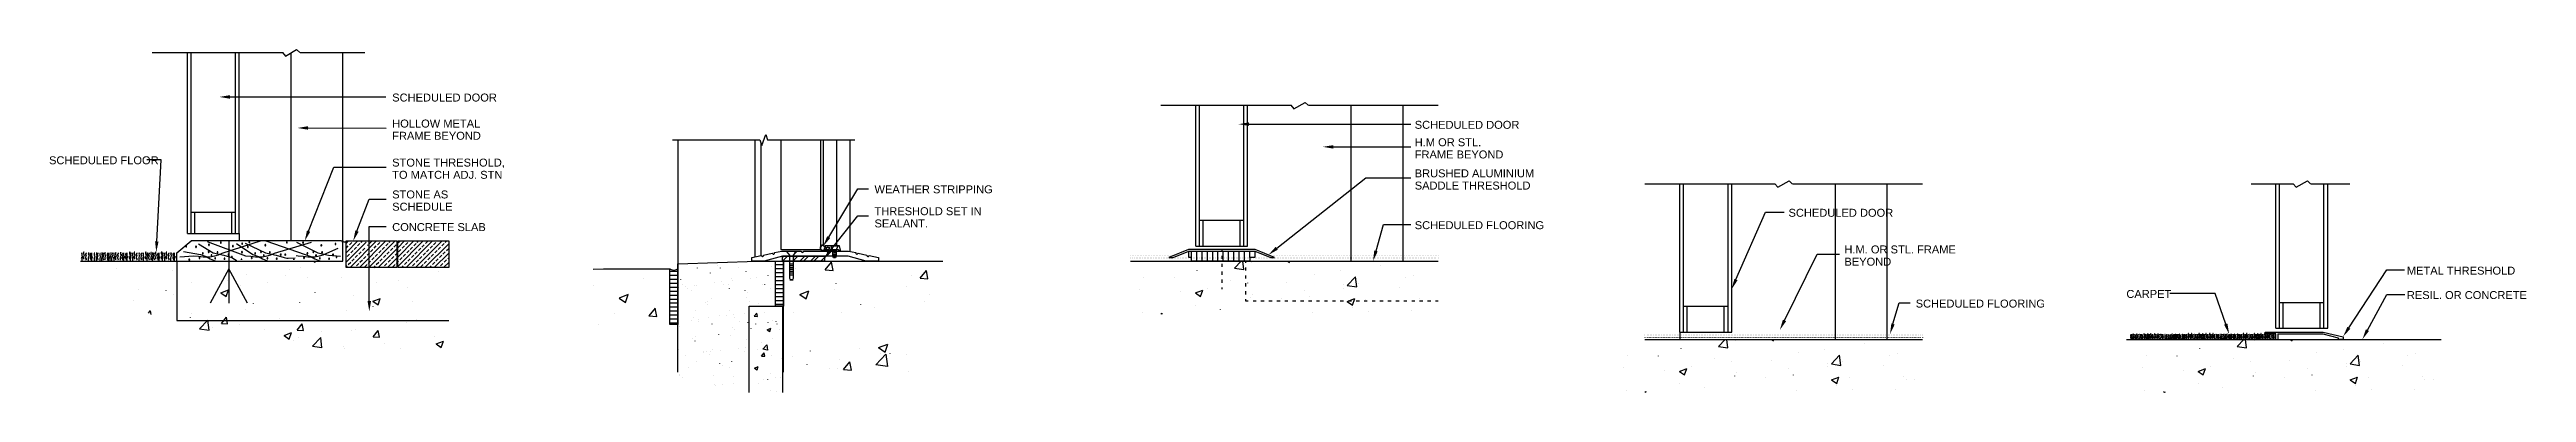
# Model space of a CAD drawing. Header units: millimetres. Extents: x 13966 to 119666, y -11631 to -5051.
# Drawn here: x 13966 to 60796, y -11631 to -5159 of the extents above; entities that cross this region are included whole.
import ezdxf

# ---------------------------------------------------------------- set-up
doc = ezdxf.new("R2010")
doc.units = ezdxf.units.MM
doc.header["$MEASUREMENT"] = 0
doc.layers.add('NewA-Zz_20_10_90-T_TextWindow', color=7, linetype='Continuous')
doc.layers.add('NewA-Zz_30_30-P_ExternalReferenceDrawing', color=7, linetype='Continuous')
doc.styles.add('GENERATED_STYLE_1', font='')
doc.styles.get('GENERATED_STYLE_1').set_extended_font_data('Arial')

msp = doc.modelspace()

# ---------------------------------------------------------------- texts
at = {"layer": 'NewA-Zz_20_10_90-T_TextWindow', "linetype": 'Continuous', "char_height": 150, "attachment_point": 1, "style": 'GENERATED_STYLE_1'}
for s, insert in [('\\A1;{\\fArial|b0|i0|c0|p34;SCHEDULED DOOR}', (20444, -5989)), ('\\A1;{\\fArial|b0|i0|c0|p34;SCHEDULED DOOR}', (39777, -6504)), ('\\A1;{\\fArial|b0|i0|c0|p34;SCHEDULED FLOOR}', (13956, -7174)), ('\\A1;{\\fArial|b0|i0|c0|p34;WEATHER STRIPPING}', (29563, -7722)), ('\\A1;{\\fArial|b0|i0|c0|p34;SCHEDULED FLOORING}', (39777, -8399)), ('\\A1;{\\fArial|b0|i0|c0|p34;SCHEDULED DOOR}', (46844, -8165)), ('\\A1;{\\fArial|b0|i0|c0|p34;CONCRETE SLAB}', (20444, -8435)), ('\\A1;{\\fArial|b0|i0|c0|p34;METAL THRESHOLD}', (58535, -9257)), ('\\A1;{\\fArial|b0|i0|c0|p34;CARPET}', (53232, -9697)), ('\\A1;{\\fArial|b0|i0|c0|p34;RESIL. OR CONCRETE}', (58535, -9718)), ('\\A1;{\\fArial|b0|i0|c0|p34;SCHEDULED FLOORING}', (49248, -9879))]:
    msp.add_mtext(s, dxfattribs=dict(at, insert=insert))
at = {"layer": 'NewA-Zz_20_10_90-T_TextWindow', "linetype": 'Continuous', "char_height": 150, "attachment_point": 1, "line_spacing_factor": 0.92341, "style": 'GENERATED_STYLE_1'}
for s, insert in [('\\A1;{\\fArial|b0|i0|c0|p34;HOLLOW METAL\\P\\fArial|b0|i0|c0|p34;FRAME BEYOND}', (20444, -6480)), ('\\A1;{\\fArial|b0|i0|c0|p34;H.M OR STL.\\P\\fArial|b0|i0|c0|p34;FRAME BEYOND}', (39777, -6833)), ('\\A1;{\\fArial|b0|i0|c0|p34;STONE THRESHOLD,\\P\\fArial|b0|i0|c0|p34;TO MATCH ADJ. STN}', (20444, -7217)), ('\\A1;{\\fArial|b0|i0|c0|p34;BRUSHED ALUMINIUM\\P\\fArial|b0|i0|c0|p34;SADDLE THRESHOLD}', (39777, -7420)), ('\\A1;{\\fArial|b0|i0|c0|p34;STONE AS\\P\\fArial|b0|i0|c0|p34;SCHEDULE}', (20444, -7819)), ('\\A1;{\\fArial|b0|i0|c0|p34;THRESHOLD SET IN\\P\\fArial|b0|i0|c0|p34;SEALANT.}', (29563, -8135)), ('\\A1;{\\fArial|b0|i0|c0|p34;H.M. OR STL. FRAME\\P\\fArial|b0|i0|c0|p34;BEYOND}', (47901, -8857))]:
    msp.add_mtext(s, dxfattribs=dict(at, insert=insert))

# ---------------------------------------------------------------- hatches: boundary and pattern name
at = {"layer": 'NewA-Zz_30_30-P_ExternalReferenceDrawing', "linetype": 'Continuous', "lineweight": 13}
for points in [[(17375, -6086), (17375, -6020), (17175, -6053)], [(36646, -6600), (36646, -6533), (36446, -6567)], [(18853, -6671), (18853, -6605), (18653, -6639)], [(38239, -7029), (38239, -6963), (38039, -6995)], [(16027, -8783), (15961, -8780), (15983, -8981)], [(18894, -8598), (18833, -8573), (18791, -8772)], [(19810, -8598), (19747, -8573), (19707, -8772)], [(28726, -8716), (28668, -8682), (28593, -8871)], [(37189, -8936), (37147, -8884), (37011, -9035)], [(28746, -8988), (28694, -8947), (28595, -9124)], [(39077, -8968), (39012, -8950), (38989, -9151)], [(45881, -9512), (45820, -9486), (45770, -9682)], [(20045, -9904), (19978, -9904), (20011, -10104)], [(46799, -10287), (46739, -10257), (46680, -10452)], [(48851, -10348), (48788, -10329), (48764, -10531)], [(55142, -10330), (55079, -10351), (55175, -10530)], [(57466, -10430), (57411, -10393), (57329, -10579)], [(57819, -10471), (57761, -10439), (57694, -10631)]]:
    msp.add_hatch(color=7, dxfattribs=at).paths.add_polyline_path(points)

# ---------------------------------------------------------------- linework, layer by layer
at = {"layer": 'NewA-Zz_30_30-P_ExternalReferenceDrawing', "linetype": 'Continuous', "flags": 128}
for points in [[(15908, -5213), (18375, -5213)], [(16572, -8632), (16572, -5213)], [(16642, -8632), (16642, -5213)], [(17483, -8632), (17483, -5213)], [(17552, -8632), (17552, -5213)], [(18371, -5213), (18428, -5281), (18637, -5159), (18699, -5213)], [(18532, -8772), (18532, -5221)], [(18703, -5213), (19929, -5213)], [(19513, -8802), (19513, -5213)], [(17375, -6053), (20326, -6053)], [(34974, -6211), (37441, -6211)], [(35638, -8872), (35638, -6211)], [(35708, -8872), (35708, -6211)], [(36547, -8872), (36547, -6211)], [(36618, -8872), (36618, -6211)], [(37436, -6211), (37493, -6279), (37703, -6156), (37765, -6211)], [(37769, -6211), (40222, -6211)], [(38578, -9151), (38578, -6211)], [(39557, -9151), (39557, -6211)], [(18853, -6639), (20331, -6642)], [(25743, -6863), (27393, -6863), (27431, -6967), (27506, -6760), (27543, -6863), (29193, -6863)], [(25844, -6863), (25844, -10151)], [(25844, -6863), (25844, -10151)], [(27303, -6863), (27303, -9071)], [(27303, -6863), (27303, -9071)], [(27413, -6918), (27413, -9047)], [(27793, -6863), (27793, -8931)], [(27793, -6863), (27793, -8931), (28544, -8931)], [(28544, -6863), (28544, -8931)], [(28544, -6863), (28544, -8931)], [(28593, -6863), (28593, -8854)], [(28593, -6863), (28593, -8854)], [(28843, -6863), (28843, -8861)], [(29094, -6863), (29094, -8968)], [(29094, -6863), (29094, -8968)], [(36646, -6567), (39705, -6568)], [(38239, -6995), (39705, -6995)], [(15994, -8781), (16077, -7238), (15806, -7238)], [(18864, -8586), (19342, -7380), (20332, -7380)], [(28697, -8699), (29250, -7786), (29450, -7786)], [(37169, -8911), (38855, -7582), (39705, -7582)], [(44126, -7691), (46593, -7691)], [(44790, -10491), (44790, -7691)], [(44860, -10491), (44860, -7691)], [(45700, -10491), (45700, -7691)], [(45770, -10491), (45770, -7691)], [(46588, -7691), (46645, -7758), (46855, -7636), (46916, -7691)], [(46921, -7691), (49375, -7691)], [(47730, -10631), (47730, -7691)], [(48710, -10631), (48710, -7691)], [(55591, -7691), (56391, -7691)], [(56058, -10421), (56058, -7691)], [(56128, -10421), (56128, -7691)], [(56387, -7691), (56444, -7758), (56654, -7636), (56715, -7691)], [(56719, -7691), (57459, -7691)], [(56967, -10421), (56967, -7691)], [(57038, -10421), (57038, -7691)], [(16642, -8231), (17483, -8231)], [(16712, -8632), (16712, -8231)], [(17413, -8632), (17413, -8231)], [(19778, -8586), (20011, -7981), (20332, -7981)], [(28719, -8967), (29250, -8297), (29450, -8297)], [(35708, -8382), (36547, -8382)], [(35778, -8872), (35778, -8382)], [(36478, -8872), (36478, -8382)], [(45851, -9499), (46406, -8229), (46759, -8229)], [(16372, -9152), (16372, -8997), (16642, -8772)], [(17964, -8772), (17222, -9006), (17152, -9041), (17083, -9058), (17004, -9076), (16873, -9076), (16785, -9068), (16689, -9058), (16429, -9075)], [(16572, -8632), (17552, -8632)], [(19483, -8772), (16642, -8772)], [(16785, -8823), (17062, -8995), (17264, -9038), (17413, -9081), (17465, -9117), (17491, -9134), (17491, -9152)], [(18911, -8801), (18212, -9006), (18142, -9041), (18071, -9058), (17993, -9076), (17862, -9076), (17774, -9068), (17677, -9058), (16949, -8789)], [(17355, -8772), (17355, -9947)], [(17503, -8822), (17809, -9029), (17914, -9064), (17993, -9108), (18054, -9134), (18098, -9152)], [(17552, -8632), (17552, -8772)], [(17665, -8814), (18051, -8995), (18252, -9038), (18401, -9081), (18453, -9099), (18480, -9096), (18610, -9092)], [(18058, -8772), (18798, -9029), (18903, -9064), (18981, -9108), (19043, -9134), (19086, -9152)], [(18637, -8796), (19039, -8995), (19242, -9038), (19389, -9051), (19467, -9062)], [(19483, -8771), (19513, -8802)], [(19513, -8771), (19519, -8780), (19527, -8786), (19537, -8789), (19547, -8790), (19558, -8787), (19566, -8781), (19573, -8772)], [(19513, -9151), (19513, -8802)], [(19573, -8819), (19618, -8772)], [(19573, -8996), (19795, -8772)], [(19573, -9172), (19953, -8792)], [(19573, -8907), (19614, -8865)], [(19636, -8843), (19681, -8799)], [(19649, -9272), (20149, -8772)], [(19703, -8777), (19707, -8772)], [(19725, -8931), (19769, -8887)], [(19791, -8865), (19835, -8821)], [(19826, -9272), (20325, -8772)], [(19858, -8799), (19884, -8772)], [(19978, -8855), (19990, -8843)], [(20003, -9272), (20502, -8772)], [(20011, -9904), (20011, -8499), (20332, -8499)], [(20012, -8821), (20056, -8777)], [(20101, -8909), (20144, -8865)], [(20167, -8843), (20211, -8799)], [(20233, -8777), (20237, -8772)], [(20255, -8931), (20300, -8887)], [(20321, -8865), (20366, -8821)], [(20388, -8799), (20414, -8772)], [(20477, -8887), (20520, -8843)], [(20553, -8899), (20679, -8772)], [(20553, -9076), (20856, -8772)], [(20553, -9253), (21032, -8772)], [(20553, -8810), (20587, -8777)], [(20631, -8909), (20675, -8865)], [(20697, -8843), (20741, -8799)], [(20709, -9272), (21209, -8772)], [(20763, -8777), (20768, -8772)], [(20786, -8931), (20830, -8887)], [(20852, -8865), (20896, -8821)], [(20886, -9272), (21386, -8772)], [(20918, -8799), (20944, -8772)], [(21007, -8887), (21050, -8843)], [(21063, -9272), (21513, -8823)], [(21072, -8821), (21117, -8777)], [(21161, -8909), (21206, -8865)], [(21227, -8843), (21271, -8799)], [(21294, -8777), (21298, -8772)], [(21316, -8931), (21360, -8887)], [(21383, -8865), (21426, -8821)], [(21448, -8799), (21475, -8772)], [(28622, -8930), (28622, -8962), (28753, -8962), (28753, -8950), (28750, -8931), (28739, -8931), (28734, -8954), (28724, -8954), (28727, -8953), (28729, -8950), (28733, -8931), (28880, -8931), (28884, -8954), (28915, -8954), (28919, -8952), (28920, -8948), (28903, -8865), (28901, -8862), (28897, -8861), (28638, -8861), (28634, -8862), (28631, -8866), (28631, -8884), (28645, -8900), (28663, -8900), (28663, -8888), (28710, -8888), (28710, -8926), (28695, -8941), (28663, -8941), (28663, -8928), (28645, -8928), (28631, -8943), (28631, -8954), (28628, -8954), (28628, -8924), (28665, -8924), (28665, -8935), (28674, -8935), (28704, -8925), (28704, -8901), (28674, -8891), (28665, -8891), (28665, -8902), (28628, -8902)], [(35638, -8872), (36618, -8872)], [(39045, -8960), (39188, -8463), (39705, -8463)], [(14548, -9101), (14548, -9102)], [(14548, -9151), (16372, -9151)], [(14568, -9101), (14568, -9102)], [(14579, -9007), (14579, -8999), (14579, -9060), (14601, -9069), (14579, -9099), (14579, -9077), (14579, -9147)], [(14583, -9101), (14583, -9102)], [(14598, -9101), (14598, -9102)], [(14622, -8981), (14609, -8981), (14609, -9011), (14622, -9046), (14609, -9073), (14609, -9116)], [(14612, -9101), (14612, -9102)], [(14627, -9101), (14627, -9102)], [(14638, -9158), (14638, -9159)], [(14643, -9101), (14643, -9102)], [(14657, -8993), (14657, -9003), (14644, -9024), (14644, -9034), (14657, -9055), (14644, -9077), (14644, -9095), (14657, -9116), (14657, -9126), (14648, -9126)], [(14658, -9101), (14658, -9102)], [(14673, -9101), (14673, -9102)], [(14688, -9101), (14688, -9102)], [(14693, -8993), (14706, -8993), (14706, -9003), (14693, -9024), (14706, -9034), (14706, -9060), (14693, -9081), (14706, -9095), (14693, -9095), (14693, -9138)], [(14702, -9101), (14702, -9102)], [(14717, -9101), (14717, -9102)], [(14733, -9101), (14733, -9102)], [(14749, -8993), (14749, -9003), (14736, -9024), (14736, -9034), (14749, -9055), (14736, -9077), (14736, -9095), (14749, -9116), (14749, -9126), (14740, -9126)], [(14748, -9101), (14748, -9102)], [(14758, -9007), (14758, -8999), (14758, -9060), (14780, -9069), (14758, -9099), (14758, -9077), (14758, -9147)], [(14763, -9101), (14763, -9102)], [(14778, -9101), (14778, -9102)], [(14792, -9101), (14792, -9102)], [(14807, -9101), (14807, -9102)], [(14824, -9003), (14810, -9003), (14810, -9034), (14824, -9069), (14810, -9095), (14810, -9138)], [(14823, -9101), (14823, -9102)], [(14838, -9101), (14838, -9102)], [(14845, -8999), (14859, -8999), (14859, -9007), (14845, -9029), (14859, -9038), (14859, -9064), (14845, -9086), (14859, -9099), (14845, -9099), (14845, -9143)], [(14853, -9101), (14853, -9102)], [(14880, -8999), (14880, -9007), (14867, -9029), (14867, -9038), (14880, -9060), (14867, -9081), (14867, -9099), (14880, -9120), (14880, -9130), (14872, -9130)], [(14867, -9101), (14867, -9102)], [(14882, -9101), (14882, -9102)], [(14897, -9101), (14897, -9102)], [(14913, -9101), (14913, -9102)], [(14929, -9007), (14915, -9007), (14915, -9038), (14929, -9073), (14915, -9099), (14915, -9143)], [(14928, -9101), (14928, -9102)], [(14943, -9101), (14943, -9102)], [(14950, -8999), (14964, -8999), (14964, -9007), (14950, -9029), (14964, -9038), (14964, -9064), (14950, -9086), (14964, -9099), (14950, -9099), (14950, -9143)], [(14957, -9101), (14957, -9102)], [(14986, -8999), (14986, -9007), (14972, -9029), (14972, -9038), (14986, -9060), (14972, -9081), (14972, -9099), (14986, -9120), (14986, -9130), (14976, -9130)], [(14972, -9101), (14972, -9102)], [(14988, -9101), (14988, -9102)], [(15003, -9101), (15003, -9102)], [(15025, -8993), (15011, -8993), (15011, -9024), (15025, -9060), (15011, -9086), (15011, -9130)], [(15018, -9101), (15018, -9102)], [(15033, -9101), (15033, -9102)], [(15047, -9101), (15047, -9102)], [(15064, -8999), (15064, -9007), (15052, -9029), (15052, -9038), (15064, -9060), (15052, -9081), (15052, -9099), (15064, -9120), (15064, -9130), (15056, -9130)], [(15062, -9101), (15062, -9102)], [(15073, -9003), (15073, -8993), (15073, -9055), (15095, -9064), (15073, -9095), (15073, -9077), (15073, -9143)], [(15078, -9101), (15078, -9102)], [(15093, -9101), (15093, -9102)], [(15121, -9003), (15108, -9003), (15108, -9034), (15121, -9069), (15108, -9095), (15108, -9138)], [(15108, -9101), (15108, -9102)], [(15123, -9101), (15123, -9102)], [(15134, -8999), (15147, -8999), (15147, -9007), (15134, -9029), (15147, -9038), (15147, -9064), (15134, -9086), (15147, -9099), (15134, -9099), (15134, -9143)], [(15137, -9101), (15137, -9102)], [(15152, -9101), (15152, -9102)], [(15168, -9101), (15168, -9102)], [(15183, -9003), (15183, -8993), (15183, -9055), (15204, -9064), (15183, -9095), (15183, -9077), (15183, -9143)], [(15183, -9101), (15183, -9102)], [(15198, -9101), (15198, -9102)], [(15226, -8993), (15213, -8993), (15213, -9024), (15226, -9060), (15213, -9086), (15213, -9130)], [(15213, -9101), (15213, -9102)], [(15223, -9286), (15223, -9287)], [(15227, -9101), (15227, -9102)], [(15242, -9101), (15242, -9102)], [(15265, -8999), (15265, -9007), (15253, -9029), (15253, -9038), (15265, -9060), (15253, -9081), (15253, -9099), (15265, -9120), (15265, -9130), (15257, -9130)], [(15258, -9101), (15258, -9102)], [(15273, -9101), (15273, -9102)], [(15288, -9101), (15288, -9102)], [(15300, -8989), (15314, -8989), (15314, -8999), (15300, -9020), (15314, -9029), (15314, -9055), (15300, -9077), (15314, -9090), (15300, -9090), (15300, -9134)], [(15302, -9101), (15302, -9102)], [(15317, -9101), (15317, -9102)], [(15332, -9101), (15332, -9102)], [(15349, -8999), (15349, -9007), (15335, -9029), (15335, -9038), (15349, -9060), (15335, -9081), (15335, -9099), (15349, -9120), (15349, -9130), (15340, -9130)], [(15348, -9101), (15348, -9102)], [(15363, -9101), (15363, -9102)], [(15366, -9003), (15366, -8993), (15366, -9055), (15388, -9064), (15366, -9095), (15366, -9077), (15366, -9143)], [(15378, -9101), (15378, -9102)], [(15392, -9101), (15392, -9102)], [(15415, -8993), (15415, -9003), (15401, -9024), (15401, -9034), (15415, -9055), (15401, -9077), (15401, -9095), (15415, -9116), (15415, -9126), (15405, -9126)], [(15407, -9101), (15407, -9102)], [(15423, -9101), (15423, -9102)], [(15427, -9007), (15427, -8999), (15427, -9060), (15450, -9069), (15427, -9099), (15427, -9077), (15427, -9147)], [(15438, -9101), (15438, -9102)], [(15453, -9101), (15453, -9102)], [(15468, -9101), (15468, -9102)], [(15489, -8981), (15476, -8981), (15476, -9011), (15489, -9046), (15476, -9073), (15476, -9116)], [(15482, -9101), (15482, -9102)], [(15489, -8993), (15501, -8993), (15501, -9003), (15489, -9024), (15501, -9034), (15501, -9060), (15489, -9081), (15501, -9095), (15489, -9095), (15489, -9138)], [(15497, -9101), (15497, -9102)], [(15513, -9101), (15513, -9102)], [(15528, -9101), (15528, -9102)], [(15536, -9007), (15536, -8999), (15536, -9060), (15559, -9069), (15536, -9099), (15536, -9077), (15536, -9147)], [(15543, -9101), (15543, -9102)], [(15558, -9101), (15558, -9102)], [(15581, -8981), (15567, -8981), (15567, -9011), (15581, -9046), (15567, -9073), (15567, -9116)], [(15572, -9101), (15572, -9102)], [(15585, -9164), (15585, -9165)], [(15587, -9101), (15587, -9102)], [(15616, -8993), (15616, -9003), (15602, -9024), (15602, -9034), (15616, -9055), (15602, -9077), (15602, -9095), (15616, -9116), (15616, -9126), (15607, -9126)], [(15603, -9101), (15603, -9102)], [(15618, -9101), (15618, -9102)], [(15633, -9101), (15633, -9102)], [(15647, -9101), (15647, -9102)], [(15651, -8993), (15663, -8993), (15663, -9003), (15651, -9024), (15663, -9034), (15663, -9060), (15651, -9081), (15663, -9095), (15651, -9095), (15651, -9138)], [(15662, -9101), (15662, -9102)], [(15677, -9101), (15677, -9102)], [(15703, -8993), (15703, -9003), (15690, -9024), (15690, -9034), (15703, -9055), (15690, -9077), (15690, -9095), (15703, -9116), (15703, -9126), (15694, -9126)], [(15693, -9101), (15693, -9102)], [(15708, -9101), (15708, -9102)], [(15723, -9101), (15723, -9102)], [(15733, -9007), (15733, -8999), (15733, -9060), (15755, -9069), (15733, -9099), (15733, -9077), (15733, -9147)], [(15737, -9101), (15737, -9102)], [(15752, -9101), (15752, -9102)], [(15768, -9101), (15768, -9102)], [(15790, -8981), (15778, -8981), (15778, -9011), (15790, -9046), (15778, -9073), (15778, -9116)], [(15783, -9101), (15783, -9102)], [(15798, -9101), (15798, -9102)], [(15804, -8993), (15817, -8993), (15817, -9003), (15804, -9024), (15817, -9034), (15817, -9060), (15804, -9081), (15817, -9095), (15804, -9095), (15804, -9138)], [(15813, -9101), (15813, -9102)], [(15827, -9101), (15827, -9102)], [(15852, -8999), (15852, -9007), (15839, -9029), (15839, -9038), (15852, -9060), (15839, -9081), (15839, -9099), (15852, -9120), (15852, -9130), (15843, -9130)], [(15842, -9101), (15842, -9102)], [(15858, -9101), (15858, -9102)], [(15873, -9101), (15873, -9102)], [(15891, -8989), (15878, -8989), (15878, -9020), (15891, -9055), (15878, -9081), (15878, -9126)], [(15888, -9101), (15888, -9102)], [(15903, -9101), (15903, -9102)], [(15909, -8993), (15922, -8993), (15922, -9003), (15909, -9024), (15922, -9034), (15922, -9060), (15909, -9081), (15922, -9095), (15909, -9095), (15909, -9138)], [(15917, -9101), (15917, -9102)], [(15944, -8993), (15944, -9003), (15930, -9024), (15930, -9034), (15944, -9055), (15930, -9077), (15930, -9095), (15944, -9116), (15944, -9126), (15935, -9126)], [(15932, -9101), (15932, -9102)], [(15948, -9101), (15948, -9102)], [(15963, -9101), (15963, -9102)], [(15983, -8981), (15970, -8981), (15970, -9011), (15983, -9046), (15970, -9073), (15970, -9116)], [(15978, -9101), (15978, -9102)], [(15992, -9101), (15992, -9102)], [(16018, -8993), (16018, -9003), (16005, -9024), (16005, -9034), (16018, -9055), (16005, -9077), (16005, -9095), (16018, -9116), (16018, -9126), (16009, -9126)], [(16007, -9101), (16007, -9102)], [(16022, -9101), (16022, -9102)], [(16031, -9007), (16031, -8999), (16031, -9060), (16053, -9069), (16031, -9099), (16031, -9077), (16031, -9147)], [(16038, -9101), (16038, -9102)], [(16053, -9101), (16053, -9102)], [(16068, -9101), (16068, -9102)], [(16092, -8981), (16079, -8981), (16079, -9011), (16092, -9046), (16079, -9073), (16079, -9116)], [(16082, -9101), (16082, -9102)], [(16092, -8993), (16106, -8993), (16106, -9003), (16092, -9024), (16106, -9034), (16106, -9060), (16092, -9081), (16106, -9095), (16092, -9095), (16092, -9138)], [(16097, -9101), (16097, -9102)], [(16113, -9101), (16113, -9102)], [(16128, -9101), (16128, -9102)], [(16141, -9007), (16141, -8999), (16141, -9060), (16163, -9069), (16141, -9099), (16141, -9077), (16141, -9147)], [(16143, -9101), (16143, -9102)], [(16158, -9101), (16158, -9102)], [(16184, -8981), (16171, -8981), (16171, -9011), (16184, -9046), (16171, -9073), (16171, -9116)], [(16172, -9101), (16172, -9102)], [(16187, -9101), (16187, -9102)], [(16203, -9101), (16203, -9102)], [(16223, -8993), (16223, -9003), (16211, -9024), (16211, -9034), (16223, -9055), (16211, -9077), (16211, -9095), (16223, -9116), (16223, -9126), (16215, -9126)], [(16218, -9101), (16218, -9102)], [(16233, -9101), (16233, -9102)], [(16248, -9101), (16248, -9102)], [(16254, -8993), (16268, -8993), (16268, -9003), (16254, -9024), (16268, -9034), (16268, -9060), (16254, -9081), (16268, -9095), (16254, -9095), (16254, -9138)], [(16262, -9101), (16262, -9102)], [(16277, -9101), (16277, -9102)], [(16291, -9331), (16291, -9332)], [(16293, -9101), (16293, -9102)], [(16311, -8993), (16311, -9003), (16298, -9024), (16298, -9034), (16311, -9055), (16298, -9077), (16298, -9095), (16311, -9116), (16311, -9126), (16303, -9126)], [(16308, -9101), (16308, -9102)], [(16323, -9101), (16323, -9102)], [(16324, -9007), (16324, -8999), (16324, -9060), (16346, -9069), (16324, -9099), (16324, -9077), (16324, -9147)], [(16338, -9101), (16338, -9102)], [(16352, -9101), (16352, -9102)], [(16372, -9101), (16372, -9102)], [(16372, -9151), (16372, -10273), (21513, -10272)], [(16372, -9151), (19513, -9151)], [(16500, -8973), (16820, -9029), (16925, -9064), (17004, -9108), (17066, -9134), (17109, -9152)], [(17709, -9947), (17355, -9300), (17000, -9947)], [(17604, -9128), (17604, -9126)], [(17972, -8977), (17972, -8973), (17971, -8971)], [(18501, -9309), (18501, -9310)], [(18593, -9126), (18593, -9122), (18592, -9120), (18591, -9118), (18588, -9115), (18586, -9115), (18584, -9114), (18583, -9115), (18582, -9115), (18581, -9116), (18579, -9117), (18579, -9118), (18578, -9120), (18577, -9122), (18577, -9128)], [(18593, -9128), (18593, -9126)], [(19414, -8912), (19200, -9006), (19130, -9041), (19061, -9058), (18981, -9076), (18850, -9076), (18763, -9068), (18667, -9058), (18626, -9053)], [(18717, -9264), (18717, -9265)], [(18955, -9151), (18985, -9172)], [(18960, -8977), (18960, -8973), (18959, -8971)], [(18985, -9173), (18993, -9151)], [(19573, -9260), (19592, -9240)], [(19592, -9063), (19636, -9020)], [(19614, -9219), (19659, -9174)], [(19659, -8998), (19703, -8953)], [(19681, -9152), (19725, -9108)], [(19737, -9272), (19747, -9262)], [(19747, -9086), (19791, -9042)], [(19769, -9240), (19813, -9197)], [(19813, -9020), (19858, -8975)], [(19835, -9174), (19880, -9130)], [(19880, -8953), (19924, -8909)], [(19902, -9108), (19945, -9063)], [(19924, -9262), (19968, -9219)], [(19968, -9042), (20012, -8998)], [(19990, -9197), (20034, -9152)], [(20034, -8975), (20079, -8931)], [(20056, -9130), (20101, -9086)], [(20091, -9272), (20123, -9240)], [(20102, -9289), (20102, -9290)], [(20123, -9063), (20167, -9020)], [(20144, -9219), (20189, -9174)], [(20179, -9272), (20533, -8919)], [(20189, -8998), (20233, -8953)], [(20211, -9152), (20255, -9108)], [(20268, -9272), (20278, -9262)], [(20278, -9086), (20321, -9042)], [(20300, -9240), (20343, -9197)], [(20343, -9020), (20388, -8975)], [(20356, -9272), (20533, -9096)], [(20366, -9174), (20410, -9130)], [(20410, -8953), (20454, -8909)], [(20432, -9108), (20477, -9063)], [(20454, -9262), (20498, -9219)], [(20498, -9042), (20533, -9007)], [(20520, -9197), (20533, -9184)], [(20553, -9165), (20564, -9152)], [(20564, -8975), (20609, -8931)], [(20587, -9130), (20631, -9086)], [(20622, -9272), (20653, -9240)], [(20653, -9063), (20697, -9020)], [(20675, -9219), (20719, -9174)], [(20719, -8998), (20763, -8953)], [(20741, -9152), (20786, -9108)], [(20798, -9272), (20808, -9262)], [(20808, -9086), (20852, -9042)], [(20830, -9240), (20874, -9197)], [(20874, -9020), (20918, -8975)], [(20896, -9174), (20940, -9130)], [(20940, -8953), (20985, -8909)], [(20962, -9108), (21007, -9063)], [(20985, -9262), (21029, -9219)], [(21029, -9042), (21072, -8998)], [(21050, -9197), (21095, -9152)], [(21095, -8975), (21139, -8931)], [(21117, -9130), (21161, -9086)], [(21152, -9272), (21184, -9240)], [(21184, -9063), (21227, -9020)], [(21206, -9219), (21249, -9174)], [(21240, -9272), (21513, -9000)], [(21249, -8998), (21294, -8953)], [(21271, -9152), (21316, -9108)], [(21313, -9348), (21313, -9349)], [(21329, -9272), (21338, -9262)], [(21338, -9086), (21383, -9042)], [(21360, -9240), (21404, -9197)], [(21404, -9020), (21448, -8975)], [(21416, -9272), (21513, -9177)], [(21426, -9174), (21470, -9130)], [(21470, -8953), (21513, -8912)], [(21493, -9108), (21513, -9089)], [(24243, -9304), (24438, -9301), (25694, -9301)], [(24243, -9304), (24438, -9301), (25694, -9301)], [(24680, -9301), (24680, -9303)], [(24680, -9301), (24680, -9303)], [(25694, -9301), (25717, -9313), (25742, -9320), (25769, -9323), (25795, -9320), (25819, -9313), (25844, -9301)], [(25844, -9301), (25844, -10351), (25694, -10351), (25694, -9301)], [(25694, -9301), (25717, -9313), (25742, -9320), (25769, -9323), (25795, -9320), (25819, -9313), (25844, -9301)], [(25844, -9301), (25844, -10351), (25694, -10351), (25694, -9301)], [(25694, -9344), (25844, -9344)], [(25694, -9344), (25844, -9344)], [(25844, -9201), (27343, -9151)], [(25844, -9201), (27343, -9151)], [(25844, -11251), (25844, -9201)], [(25844, -11251), (25844, -9201)], [(26213, -9282), (26213, -9283)], [(26213, -9282), (26213, -9283)], [(26599, -9240), (26599, -9241)], [(26599, -9240), (26599, -9241)], [(26646, -9282), (26646, -9283)], [(26646, -9282), (26646, -9283)], [(26991, -9281), (26991, -9282)], [(26991, -9281), (26991, -9282)], [(27133, -9351), (27133, -9352)], [(27133, -9351), (27133, -9352)], [(27343, -9151), (30858, -9151)], [(27343, -9151), (30858, -9151)], [(27615, -9262), (27615, -9263)], [(27615, -9262), (27615, -9263)], [(27694, -10001), (27694, -9151)], [(27694, -10001), (27694, -9151)], [(27694, -9218), (27843, -9218)], [(27694, -9218), (27843, -9218)], [(27694, -9293), (27843, -9293)], [(27694, -9293), (27843, -9293)], [(27821, -9086), (27849, -9057)], [(27822, -9151), (27916, -9057)], [(27843, -11251), (27843, -9151)], [(27843, -11251), (27843, -9151)], [(27954, -9151), (27964, -9142)], [(27964, -9206), (28025, -9206)], [(27964, -9236), (28025, -9236)], [(27964, -9275), (28025, -9275)], [(27964, -9305), (28025, -9305)], [(27964, -9345), (28025, -9345)], [(28019, -9336), (28019, -9337)], [(28019, -9336), (28019, -9337)], [(28025, -9080), (28048, -9057)], [(28025, -9146), (28115, -9057)], [(28068, -9295), (28068, -9296)], [(28068, -9295), (28068, -9296)], [(28153, -9151), (28247, -9057)], [(28220, -9151), (28314, -9057)], [(28352, -9151), (28446, -9057)], [(28419, -9151), (28512, -9057)], [(28551, -9151), (28620, -9083)], [(28618, -9151), (28620, -9149)], [(28631, -8954), (28724, -8954)], [(28631, -9318), (28751, -9174)], [(28631, -9318), (28751, -9174)], [(28631, -9318), (28781, -9331)], [(28631, -9318), (28781, -9331)], [(28781, -9331), (28751, -9174)], [(28781, -9331), (28751, -9174)], [(28776, -8957), (28838, -8957)], [(28776, -8997), (28838, -8997)], [(28776, -9026), (28838, -9026)], [(28776, -9066), (28838, -9066)], [(30424, -9475), (30545, -9331)], [(30424, -9475), (30545, -9331)], [(30573, -9488), (30545, -9331)], [(30573, -9488), (30545, -9331)], [(34405, -9052), (34405, -9053)], [(34405, -9081), (34405, -9082)], [(34405, -9111), (34405, -9112)], [(34405, -9151), (40222, -9151)], [(34439, -9052), (34439, -9053)], [(34449, -9081), (34449, -9082)], [(34449, -9111), (34449, -9112)], [(34469, -9052), (34469, -9053)], [(34479, -9081), (34479, -9082)], [(34479, -9111), (34479, -9112)], [(34498, -9052), (34498, -9053)], [(34509, -9081), (34509, -9082)], [(34509, -9111), (34509, -9112)], [(34529, -9052), (34529, -9053)], [(34539, -9081), (34539, -9082)], [(34539, -9111), (34539, -9112)], [(34559, -9052), (34559, -9053)], [(34569, -9081), (34569, -9082)], [(34569, -9111), (34569, -9112)], [(34588, -9052), (34588, -9053)], [(34599, -9081), (34599, -9082)], [(34599, -9111), (34599, -9112)], [(34619, -9052), (34619, -9053)], [(34629, -9081), (34629, -9082)], [(34629, -9111), (34629, -9112)], [(34649, -9052), (34649, -9053)], [(34659, -9081), (34659, -9082)], [(34659, -9111), (34659, -9112)], [(34679, -9052), (34679, -9053)], [(34689, -9081), (34689, -9082)], [(34689, -9111), (34689, -9112)], [(34709, -9052), (34709, -9053)], [(34719, -9081), (34719, -9082)], [(34719, -9111), (34719, -9112)], [(34739, -9052), (34739, -9053)], [(34749, -9081), (34749, -9082)], [(34749, -9111), (34749, -9112)], [(34769, -9052), (34769, -9053)], [(34779, -9081), (34779, -9082)], [(34779, -9111), (34779, -9112)], [(34799, -9052), (34799, -9053)], [(34809, -9081), (34809, -9082)], [(34809, -9111), (34809, -9112)], [(34829, -9052), (34829, -9053)], [(34839, -9081), (34839, -9082)], [(34839, -9111), (34839, -9112)], [(34859, -9052), (34859, -9053)], [(34869, -9081), (34869, -9082)], [(34869, -9111), (34869, -9112)], [(34889, -9052), (34889, -9053)], [(34899, -9081), (34899, -9082)], [(34899, -9111), (34899, -9112)], [(34919, -9052), (34919, -9053)], [(34929, -9081), (34929, -9082)], [(34929, -9111), (34929, -9112)], [(34949, -9052), (34949, -9053)], [(34959, -9081), (34959, -9082)], [(34959, -9111), (34959, -9112)], [(34979, -9052), (34979, -9053)], [(34990, -9081), (34990, -9082)], [(34990, -9111), (34990, -9112)], [(35009, -9052), (35009, -9053)], [(35019, -9081), (35019, -9082)], [(35019, -9111), (35019, -9112)], [(35039, -9052), (35039, -9053)], [(35049, -9081), (35049, -9082)], [(35049, -9111), (35049, -9112)], [(35069, -9052), (35069, -9053)], [(35080, -9081), (35080, -9082)], [(35080, -9111), (35080, -9112)], [(35099, -9052), (35099, -9053)], [(35109, -9081), (35109, -9082)], [(35109, -9111), (35109, -9112)], [(35129, -9052), (35129, -9053)], [(35139, -9081), (35139, -9082)], [(35139, -9111), (35139, -9112)], [(35159, -9052), (35159, -9053)], [(35169, -9081), (35169, -9082)], [(35169, -9111), (35169, -9112)], [(35189, -9052), (35189, -9053)], [(35199, -9081), (35199, -9082)], [(35199, -9111), (35199, -9112)], [(35219, -9052), (35219, -9053)], [(35229, -9081), (35229, -9082)], [(35229, -9111), (35229, -9112)], [(35249, -9052), (35249, -9053)], [(35259, -9081), (35259, -9082)], [(35259, -9111), (35259, -9112)], [(35282, -9052), (35282, -9053)], [(35289, -9081), (35289, -9082)], [(35289, -9111), (35289, -9112)], [(35319, -9081), (35319, -9082)], [(35319, -9111), (35319, -9112)], [(35349, -9081), (35349, -9082)], [(35349, -9111), (35349, -9112)], [(35379, -9081), (35379, -9082)], [(35379, -9111), (35379, -9112)], [(35409, -9081), (35409, -9082)], [(35409, -9111), (35409, -9112)], [(35439, -9081), (35439, -9082)], [(35439, -9111), (35439, -9112)], [(35469, -9081), (35469, -9082)], [(35469, -9111), (35469, -9112)], [(35499, -9081), (35499, -9082)], [(35499, -9111), (35499, -9112)], [(35529, -9081), (35529, -9082)], [(35529, -9111), (35529, -9112)], [(35558, -9081), (35558, -8962)], [(35559, -9081), (35559, -9082)], [(35559, -9111), (35559, -9112)], [(35589, -9081), (35589, -9082)], [(35589, -9111), (35589, -9112)], [(35619, -9081), (35619, -9082)], [(35619, -9111), (35619, -9112)], [(35649, -9081), (35649, -9082)], [(35649, -9111), (35649, -9112)], [(35655, -9326), (35655, -9327)], [(35657, -9151), (35657, -8962)], [(35679, -9081), (35679, -9082)], [(35679, -9111), (35679, -9112)], [(35709, -9081), (35709, -9082)], [(35709, -9111), (35709, -9112)], [(35739, -9081), (35739, -9082)], [(35739, -9111), (35739, -9112)], [(35758, -9151), (35758, -8962)], [(35770, -9081), (35770, -9082)], [(35770, -9111), (35770, -9112)], [(35799, -9081), (35799, -9082)], [(35799, -9111), (35799, -9112)], [(35829, -9081), (35829, -9082)], [(35829, -9111), (35829, -9112)], [(35857, -9151), (35857, -8962)], [(35860, -9081), (35860, -9082)], [(35860, -9111), (35860, -9112)], [(35889, -9081), (35889, -9082)], [(35889, -9111), (35889, -9112)], [(35919, -9081), (35919, -9082)], [(35919, -9111), (35919, -9112)], [(35949, -9081), (35949, -9082)], [(35949, -9111), (35949, -9112)], [(35958, -9151), (35958, -8962)], [(35979, -9081), (35979, -9082)], [(35979, -9111), (35979, -9112)], [(36009, -9081), (36009, -9082)], [(36009, -9111), (36009, -9112)], [(36039, -9081), (36039, -9082)], [(36039, -9111), (36039, -9112)], [(36057, -9151), (36057, -8962)], [(36069, -9081), (36069, -9082)], [(36069, -9111), (36069, -9112)], [(36099, -9081), (36099, -9082)], [(36099, -9111), (36099, -9112)], [(36128, -8931), (36128, -8962)], [(36128, -9052), (36128, -9111)], [(36128, -9201), (36128, -9261)], [(36128, -9351), (36128, -9412)], [(36129, -9081), (36129, -9082)], [(36129, -9111), (36129, -9112)], [(36158, -9151), (36158, -8962)], [(36159, -9081), (36159, -9082)], [(36159, -9111), (36159, -9112)], [(36189, -9081), (36189, -9082)], [(36189, -9111), (36189, -9112)], [(36219, -9081), (36219, -9082)], [(36219, -9111), (36219, -9112)], [(36249, -9081), (36249, -9082)], [(36249, -9111), (36249, -9112)], [(36257, -9151), (36257, -8962)], [(36279, -9081), (36279, -9082)], [(36279, -9111), (36279, -9112)], [(36309, -9081), (36309, -9082)], [(36309, -9111), (36309, -9112)], [(36339, -9081), (36339, -9082)], [(36339, -9111), (36339, -9112)], [(36358, -9151), (36358, -8962)], [(36368, -9283), (36493, -9151)], [(36368, -9283), (36545, -9311)], [(36369, -9081), (36369, -9082)], [(36369, -9111), (36369, -9112)], [(36399, -9081), (36399, -9082)], [(36399, -9111), (36399, -9112)], [(36429, -9081), (36429, -9082)], [(36429, -9111), (36429, -9112)], [(36457, -9151), (36457, -8962)], [(36459, -9081), (36459, -9082)], [(36459, -9111), (36459, -9112)], [(36489, -9081), (36489, -9082)], [(36489, -9111), (36489, -9112)], [(36519, -9081), (36519, -9082)], [(36519, -9111), (36519, -9112)], [(36545, -9310), (36527, -9151)], [(36550, -9081), (36550, -9082)], [(36550, -9111), (36550, -9112)], [(36558, -9151), (36558, -8962)], [(36577, -9151), (36577, -9182)], [(36577, -9272), (36577, -9331)], [(36579, -9081), (36579, -9082)], [(36579, -9111), (36579, -9112)], [(36609, -9081), (36609, -9082)], [(36609, -9111), (36609, -9112)], [(36639, -9081), (36639, -9082)], [(36639, -9111), (36639, -9112)], [(36657, -9081), (36657, -8962)], [(36669, -9081), (36669, -9082)], [(36669, -9111), (36669, -9112)], [(36695, -9176), (36695, -9177)], [(36699, -9081), (36699, -9082)], [(36699, -9111), (36699, -9112)], [(36729, -9081), (36729, -9082)], [(36729, -9111), (36729, -9112)], [(36759, -9081), (36759, -9082)], [(36759, -9111), (36759, -9112)], [(36789, -9081), (36789, -9082)], [(36789, -9111), (36789, -9112)], [(36819, -9081), (36819, -9082)], [(36819, -9111), (36819, -9112)], [(36849, -9081), (36849, -9082)], [(36849, -9111), (36849, -9112)], [(36879, -9081), (36879, -9082)], [(36879, -9111), (36879, -9112)], [(36909, -9081), (36909, -9082)], [(36909, -9111), (36909, -9112)], [(36939, -9081), (36939, -9082)], [(36939, -9111), (36939, -9112)], [(36969, -9081), (36969, -9082)], [(36969, -9111), (36969, -9112)], [(36980, -9052), (36980, -9053)], [(36999, -9081), (36999, -9082)], [(36999, -9111), (36999, -9112)], [(37011, -9052), (37011, -9053)], [(37029, -9081), (37029, -9082)], [(37029, -9111), (37029, -9112)], [(37041, -9052), (37041, -9053)], [(37059, -9081), (37059, -9082)], [(37059, -9111), (37059, -9112)], [(37071, -9052), (37071, -9053)], [(37089, -9081), (37089, -9082)], [(37089, -9111), (37089, -9112)], [(37101, -9052), (37101, -9053)], [(37119, -9081), (37119, -9082)], [(37119, -9111), (37119, -9112)], [(37131, -9052), (37131, -9053)], [(37149, -9081), (37149, -9082)], [(37149, -9111), (37149, -9112)], [(37161, -9052), (37161, -9053)], [(37179, -9081), (37179, -9082)], [(37179, -9111), (37179, -9112)], [(37191, -9052), (37191, -9053)], [(37209, -9081), (37209, -9082)], [(37209, -9111), (37209, -9112)], [(37222, -9052), (37222, -9053)], [(37239, -9081), (37239, -9082)], [(37239, -9111), (37239, -9112)], [(37251, -9052), (37251, -9053)], [(37269, -9081), (37269, -9082)], [(37269, -9111), (37269, -9112)], [(37281, -9052), (37281, -9053)], [(37299, -9081), (37299, -9082)], [(37299, -9111), (37299, -9112)], [(37312, -9052), (37312, -9053)], [(37330, -9081), (37330, -9082)], [(37330, -9111), (37330, -9112)], [(37341, -9052), (37341, -9053)], [(37359, -9081), (37359, -9082)], [(37359, -9111), (37359, -9112)], [(37371, -9052), (37371, -9053)], [(37371, -9151), (37408, -9177)], [(37389, -9081), (37389, -9082)], [(37389, -9111), (37389, -9112)], [(37401, -9052), (37401, -9053)], [(37408, -9176), (37416, -9151)], [(37419, -9081), (37419, -9082)], [(37419, -9111), (37419, -9112)], [(37431, -9052), (37431, -9053)], [(37449, -9081), (37449, -9082)], [(37449, -9111), (37449, -9112)], [(37461, -9052), (37461, -9053)], [(37479, -9081), (37479, -9082)], [(37479, -9111), (37479, -9112)], [(37491, -9052), (37491, -9053)], [(37509, -9081), (37509, -9082)], [(37509, -9111), (37509, -9112)], [(37521, -9052), (37521, -9053)], [(37539, -9081), (37539, -9082)], [(37539, -9111), (37539, -9112)], [(37551, -9052), (37551, -9053)], [(37569, -9081), (37569, -9082)], [(37569, -9111), (37569, -9112)], [(37581, -9052), (37581, -9053)], [(37599, -9081), (37599, -9082)], [(37599, -9111), (37599, -9112)], [(37611, -9052), (37611, -9053)], [(37629, -9081), (37629, -9082)], [(37629, -9111), (37629, -9112)], [(37641, -9052), (37641, -9053)], [(37659, -9081), (37659, -9082)], [(37659, -9111), (37659, -9112)], [(37671, -9052), (37671, -9053)], [(37689, -9081), (37689, -9082)], [(37689, -9111), (37689, -9112)], [(37701, -9052), (37701, -9053)], [(37719, -9081), (37719, -9082)], [(37719, -9111), (37719, -9112)], [(37731, -9052), (37731, -9053)], [(37749, -9081), (37749, -9082)], [(37749, -9111), (37749, -9112)], [(37761, -9052), (37761, -9053)], [(37779, -9081), (37779, -9082)], [(37779, -9111), (37779, -9112)], [(37791, -9052), (37791, -9053)], [(37809, -9081), (37809, -9082)], [(37809, -9111), (37809, -9112)], [(37821, -9052), (37821, -9053)], [(37839, -9081), (37839, -9082)], [(37839, -9111), (37839, -9112)], [(37851, -9052), (37851, -9053)], [(37869, -9081), (37869, -9082)], [(37869, -9111), (37869, -9112)], [(37881, -9052), (37881, -9053)], [(37899, -9081), (37899, -9082)], [(37899, -9111), (37899, -9112)], [(37911, -9052), (37911, -9053)], [(37929, -9081), (37929, -9082)], [(37929, -9111), (37929, -9112)], [(37941, -9052), (37941, -9053)], [(37959, -9081), (37959, -9082)], [(37959, -9111), (37959, -9112)], [(37971, -9052), (37971, -9053)], [(37989, -9081), (37989, -9082)], [(37989, -9111), (37989, -9112)], [(38002, -9052), (38002, -9053)], [(38019, -9081), (38019, -9082)], [(38019, -9111), (38019, -9112)], [(38031, -9052), (38031, -9053)], [(38049, -9081), (38049, -9082)], [(38049, -9111), (38049, -9112)], [(38061, -9052), (38061, -9053)], [(38079, -9081), (38079, -9082)], [(38079, -9111), (38079, -9112)], [(38092, -9052), (38092, -9053)], [(38110, -9081), (38110, -9082)], [(38110, -9111), (38110, -9112)], [(38121, -9052), (38121, -9053)], [(38139, -9081), (38139, -9082)], [(38139, -9111), (38139, -9112)], [(38151, -9052), (38151, -9053)], [(38169, -9081), (38169, -9082)], [(38169, -9111), (38169, -9112)], [(38181, -9052), (38181, -9053)], [(38199, -9081), (38199, -9082)], [(38199, -9111), (38199, -9112)], [(38211, -9052), (38211, -9053)], [(38229, -9081), (38229, -9082)], [(38229, -9111), (38229, -9112)], [(38241, -9052), (38241, -9053)], [(38259, -9081), (38259, -9082)], [(38259, -9111), (38259, -9112)], [(38271, -9052), (38271, -9053)], [(38289, -9081), (38289, -9082)], [(38289, -9111), (38289, -9112)], [(38301, -9052), (38301, -9053)], [(38319, -9081), (38319, -9082)], [(38319, -9111), (38319, -9112)], [(38331, -9052), (38331, -9053)], [(38349, -9081), (38349, -9082)], [(38349, -9111), (38349, -9112)], [(38361, -9052), (38361, -9053)], [(38375, -9333), (38375, -9334)], [(38379, -9081), (38379, -9082)], [(38379, -9111), (38379, -9112)], [(38391, -9052), (38391, -9053)], [(38409, -9081), (38409, -9082)], [(38409, -9111), (38409, -9112)], [(38421, -9052), (38421, -9053)], [(38439, -9081), (38439, -9082)], [(38439, -9111), (38439, -9112)], [(38451, -9052), (38451, -9053)], [(38469, -9081), (38469, -9082)], [(38469, -9111), (38469, -9112)], [(38481, -9052), (38481, -9053)], [(38499, -9081), (38499, -9082)], [(38499, -9111), (38499, -9112)], [(38511, -9052), (38511, -9053)], [(38529, -9081), (38529, -9082)], [(38529, -9111), (38529, -9112)], [(38541, -9052), (38541, -9053)], [(38559, -9081), (38559, -9082)], [(38559, -9111), (38559, -9112)], [(38571, -9052), (38571, -9053)], [(38589, -9081), (38589, -9082)], [(38589, -9111), (38589, -9112)], [(38601, -9052), (38601, -9053)], [(38619, -9081), (38619, -9082)], [(38619, -9111), (38619, -9112)], [(38631, -9052), (38631, -9053)], [(38649, -9081), (38649, -9082)], [(38649, -9111), (38649, -9112)], [(38661, -9052), (38661, -9053)], [(38679, -9081), (38679, -9082)], [(38679, -9111), (38679, -9112)], [(38691, -9052), (38691, -9053)], [(38709, -9081), (38709, -9082)], [(38709, -9111), (38709, -9112)], [(38721, -9052), (38721, -9053)], [(38739, -9081), (38739, -9082)], [(38739, -9111), (38739, -9112)], [(38751, -9052), (38751, -9053)], [(38769, -9081), (38769, -9082)], [(38769, -9111), (38769, -9112)], [(38782, -9052), (38782, -9053)], [(38798, -9081), (38798, -9082)], [(38798, -9111), (38798, -9112)], [(38811, -9052), (38811, -9053)], [(38829, -9081), (38829, -9082)], [(38829, -9111), (38829, -9112)], [(38841, -9052), (38841, -9053)], [(38859, -9081), (38859, -9082)], [(38859, -9111), (38859, -9112)], [(38872, -9052), (38872, -9053)], [(38890, -9081), (38890, -9082)], [(38890, -9111), (38890, -9112)], [(38901, -9052), (38901, -9053)], [(38919, -9081), (38919, -9082)], [(38919, -9111), (38919, -9112)], [(38931, -9052), (38931, -9053)], [(38949, -9081), (38949, -9082)], [(38949, -9111), (38949, -9112)], [(38961, -9052), (38961, -9053)], [(38979, -9081), (38979, -9082)], [(38979, -9111), (38979, -9112)], [(38991, -9052), (38991, -9053)], [(39009, -9081), (39009, -9082)], [(39009, -9111), (39009, -9112)], [(39021, -9052), (39021, -9053)], [(39039, -9081), (39039, -9082)], [(39039, -9111), (39039, -9112)], [(39051, -9052), (39051, -9053)], [(39069, -9081), (39069, -9082)], [(39069, -9111), (39069, -9112)], [(39081, -9052), (39081, -9053)], [(39099, -9081), (39099, -9082)], [(39099, -9111), (39099, -9112)], [(39111, -9052), (39111, -9053)], [(39129, -9081), (39129, -9082)], [(39129, -9111), (39129, -9112)], [(39133, -9233), (39133, -9234)], [(39141, -9052), (39141, -9053)], [(39159, -9081), (39159, -9082)], [(39159, -9111), (39159, -9112)], [(39171, -9052), (39171, -9053)], [(39189, -9081), (39189, -9082)], [(39189, -9111), (39189, -9112)], [(39201, -9052), (39201, -9053)], [(39219, -9081), (39219, -9082)], [(39219, -9111), (39219, -9112)], [(39231, -9052), (39231, -9053)], [(39249, -9081), (39249, -9082)], [(39249, -9111), (39249, -9112)], [(39261, -9052), (39261, -9053)], [(39279, -9081), (39279, -9082)], [(39279, -9111), (39279, -9112)], [(39291, -9052), (39291, -9053)], [(39309, -9081), (39309, -9082)], [(39309, -9111), (39309, -9112)], [(39321, -9052), (39321, -9053)], [(39339, -9081), (39339, -9082)], [(39339, -9111), (39339, -9112)], [(39351, -9052), (39351, -9053)], [(39369, -9081), (39369, -9082)], [(39369, -9111), (39369, -9112)], [(39381, -9052), (39381, -9053)], [(39399, -9081), (39399, -9082)], [(39399, -9111), (39399, -9112)], [(39411, -9052), (39411, -9053)], [(39429, -9081), (39429, -9082)], [(39429, -9111), (39429, -9112)], [(39441, -9052), (39441, -9053)], [(39459, -9081), (39459, -9082)], [(39459, -9111), (39459, -9112)], [(39471, -9052), (39471, -9053)], [(39489, -9081), (39489, -9082)], [(39489, -9111), (39489, -9112)], [(39501, -9052), (39501, -9053)], [(39519, -9081), (39519, -9082)], [(39519, -9111), (39519, -9112)], [(39531, -9052), (39531, -9053)], [(39549, -9081), (39549, -9082)], [(39549, -9111), (39549, -9112)], [(39562, -9052), (39562, -9053)], [(39578, -9081), (39578, -9082)], [(39578, -9111), (39578, -9112)], [(39591, -9052), (39591, -9053)], [(39609, -9081), (39609, -9082)], [(39609, -9111), (39609, -9112)], [(39621, -9052), (39621, -9053)], [(39639, -9081), (39639, -9082)], [(39639, -9111), (39639, -9112)], [(39652, -9052), (39652, -9053)], [(39670, -9081), (39670, -9082)], [(39670, -9111), (39670, -9112)], [(39681, -9052), (39681, -9053)], [(39699, -9081), (39699, -9082)], [(39699, -9111), (39699, -9112)], [(39711, -9052), (39711, -9053)], [(39729, -9081), (39729, -9082)], [(39729, -9111), (39729, -9112)], [(39741, -9052), (39741, -9053)], [(39759, -9081), (39759, -9082)], [(39759, -9111), (39759, -9112)], [(39771, -9052), (39771, -9053)], [(39789, -9081), (39789, -9082)], [(39789, -9111), (39789, -9112)], [(39801, -9052), (39801, -9053)], [(39819, -9081), (39819, -9082)], [(39819, -9111), (39819, -9112)], [(39831, -9052), (39831, -9053)], [(39849, -9081), (39849, -9082)], [(39849, -9111), (39849, -9112)], [(39861, -9052), (39861, -9053)], [(39879, -9081), (39879, -9082)], [(39879, -9111), (39879, -9112)], [(39891, -9052), (39891, -9053)], [(39909, -9081), (39909, -9082)], [(39909, -9111), (39909, -9112)], [(39921, -9052), (39921, -9053)], [(39939, -9081), (39939, -9082)], [(39939, -9111), (39939, -9112)], [(39951, -9052), (39951, -9053)], [(39969, -9081), (39969, -9082)], [(39969, -9111), (39969, -9112)], [(39981, -9052), (39981, -9053)], [(39999, -9081), (39999, -9082)], [(39999, -9111), (39999, -9112)], [(40011, -9052), (40011, -9053)], [(40029, -9081), (40029, -9082)], [(40029, -9111), (40029, -9112)], [(40041, -9052), (40041, -9053)], [(40059, -9081), (40059, -9082)], [(40059, -9111), (40059, -9112)], [(40071, -9052), (40071, -9053)], [(40089, -9081), (40089, -9082)], [(40089, -9111), (40089, -9112)], [(40101, -9052), (40101, -9053)], [(40119, -9081), (40119, -9082)], [(40119, -9111), (40119, -9112)], [(40131, -9052), (40131, -9053)], [(40149, -9081), (40149, -9082)], [(40149, -9111), (40149, -9112)], [(40161, -9052), (40161, -9053)], [(40179, -9081), (40179, -9082)], [(40179, -9111), (40179, -9112)], [(40191, -9052), (40191, -9053)], [(40222, -9052), (40222, -9053)], [(40222, -9081), (40222, -9082)], [(40222, -9111), (40222, -9112)], [(46768, -10272), (47386, -9019), (47808, -9019)], [(57439, -10412), (58155, -9320), (58488, -9320)], [(15641, -9682), (15641, -9684)], [(16167, -9710), (16167, -9711)], [(16317, -9787), (16317, -9788)], [(16651, -9554), (16651, -9555)], [(17205, -9750), (17346, -9697)], [(17205, -9750), (17305, -9818)], [(17305, -9818), (17346, -9697)], [(17333, -9510), (17333, -9511)], [(17359, -9377), (17359, -9378)], [(17580, -9621), (17580, -9622)], [(17690, -9405), (17690, -9406)], [(18082, -9554), (18082, -9555)], [(18426, -9421), (18426, -9422)], [(18838, -9455), (18838, -9456)], [(18979, -9748), (18979, -9749)], [(19493, -9467), (19493, -9468)], [(19703, -9802), (19703, -9803)], [(20145, -9548), (20145, -9549)], [(20561, -9512), (20561, -9513)], [(20741, -9652), (20741, -9653)], [(24255, -9606), (24255, -9607)], [(24255, -9606), (24255, -9607)], [(25202, -9481), (25202, -9482)], [(25202, -9481), (25202, -9482)], [(25694, -9418), (25844, -9418)], [(25694, -9418), (25844, -9418)], [(25694, -9493), (25844, -9493)], [(25694, -9493), (25844, -9493)], [(25694, -9568), (25844, -9568)], [(25694, -9568), (25844, -9568)], [(25694, -9643), (25844, -9643)], [(25694, -9643), (25844, -9643)], [(25694, -9718), (25844, -9718)], [(25694, -9718), (25844, -9718)], [(25694, -9794), (25844, -9794)], [(25694, -9794), (25844, -9794)], [(25848, -9459), (25848, -9460)], [(25848, -9459), (25848, -9460)], [(25865, -9649), (25865, -9650)], [(25865, -9649), (25865, -9650)], [(25895, -9501), (25895, -9503)], [(25895, -9501), (25895, -9503)], [(25930, -9600), (25930, -9601)], [(25930, -9600), (25930, -9601)], [(25995, -9632), (25995, -9633)], [(25995, -9632), (25995, -9633)], [(26035, -9667), (26035, -9668)], [(26035, -9667), (26035, -9668)], [(26112, -9701), (26112, -9703)], [(26112, -9701), (26112, -9703)], [(26156, -9607), (26156, -9608)], [(26156, -9607), (26156, -9608)], [(26198, -9605), (26198, -9606)], [(26198, -9605), (26198, -9606)], [(26458, -9376), (26458, -9377)], [(26458, -9376), (26458, -9377)], [(26538, -9560), (26538, -9561)], [(26538, -9560), (26538, -9561)], [(26668, -9543), (26668, -9544)], [(26668, -9543), (26668, -9544)], [(26708, -9598), (26708, -9599)], [(26708, -9598), (26708, -9599)], [(26810, -9599), (26810, -9600)], [(26810, -9599), (26810, -9600)], [(26813, -9666), (26813, -9667)], [(26813, -9666), (26813, -9667)], [(26863, -9481), (26863, -9482)], [(26863, -9481), (26863, -9482)], [(26871, -9516), (26871, -9517)], [(26871, -9516), (26871, -9517)], [(27113, -9710), (27113, -9711)], [(27113, -9710), (27113, -9711)], [(27148, -9833), (27148, -9834)], [(27148, -9833), (27148, -9834)], [(27158, -9752), (27158, -9753)], [(27158, -9752), (27158, -9753)], [(27211, -9472), (27211, -9473)], [(27211, -9472), (27211, -9473)], [(27341, -9454), (27341, -9455)], [(27341, -9454), (27341, -9455)], [(27449, -9602), (27449, -9603)], [(27449, -9602), (27449, -9603)], [(27486, -9597), (27486, -9598)], [(27486, -9597), (27486, -9598)], [(27545, -9427), (27545, -9428)], [(27545, -9427), (27545, -9428)], [(27592, -9664), (27592, -9666)], [(27592, -9664), (27592, -9666)], [(27694, -9368), (27843, -9368)], [(27694, -9368), (27843, -9368)], [(27694, -9443), (27843, -9443)], [(27694, -9443), (27843, -9443)], [(27694, -9518), (27843, -9518)], [(27694, -9518), (27843, -9518)], [(27694, -9594), (27843, -9594)], [(27694, -9594), (27843, -9594)], [(27694, -9669), (27843, -9669)], [(27694, -9669), (27843, -9669)], [(27694, -9743), (27843, -9743)], [(27694, -9743), (27843, -9743)], [(27694, -9818), (27843, -9818)], [(27694, -9818), (27843, -9818)], [(27964, -9374), (28025, -9374)], [(27964, -9414), (28025, -9414)], [(27964, -9503), (28025, -9503)], [(28149, -9780), (28323, -9713)], [(28149, -9780), (28323, -9713)], [(28149, -9780), (28273, -9863)], [(28149, -9780), (28273, -9863)], [(28273, -9863), (28323, -9713)], [(28273, -9863), (28323, -9713)], [(28811, -9680), (28811, -9681)], [(28811, -9680), (28811, -9681)], [(28830, -9571), (28830, -9572)], [(28830, -9571), (28830, -9572)], [(30165, -9627), (30165, -9628)], [(30165, -9627), (30165, -9628)], [(30269, -9430), (30269, -9431)], [(30269, -9430), (30269, -9431)], [(30424, -9475), (30573, -9488)], [(30424, -9475), (30573, -9488)], [(30599, -9780), (30599, -9781)], [(30599, -9780), (30599, -9781)], [(34580, -9688), (34580, -9689)], [(34646, -9453), (34646, -9454)], [(35226, -9463), (35226, -9464)], [(35354, -9731), (35354, -9732)], [(35629, -9754), (35768, -9700)], [(35629, -9754), (35728, -9822)], [(35647, -9732), (35647, -9733)], [(35728, -9821), (35768, -9700)], [(35854, -9664), (35854, -9666)], [(36128, -9501), (36128, -9562)], [(36128, -9652), (36128, -9681)], [(36293, -9509), (36293, -9510)], [(36577, -9421), (36577, -9481)], [(36577, -9571), (36577, -9632)], [(36577, -9722), (36577, -9781)], [(36612, -9565), (36612, -9566)], [(36715, -9778), (36715, -9779)], [(37360, -9554), (37360, -9555)], [(37697, -9700), (37697, -9701)], [(37782, -9822), (37782, -9823)], [(37875, -9399), (37875, -9400)], [(38428, -9599), (38428, -9600)], [(38430, -9662), (38430, -9663)], [(38502, -9614), (38658, -9452)], [(38502, -9614), (38680, -9641)], [(38680, -9641), (38658, -9451)], [(38706, -9572), (38706, -9573)], [(39496, -9644), (39496, -9645)], [(39596, -9462), (39596, -9463)], [(39746, -9422), (39746, -9423)], [(55111, -10341), (54913, -9761), (54056, -9761)], [(57789, -10455), (58155, -9782), (58498, -9782)], [(15560, -9887), (15560, -9888)], [(15838, -10132), (15876, -10087)], [(15889, -10159), (15876, -10088)], [(16626, -10220), (16626, -10221)], [(16647, -10149), (16647, -10150)], [(16803, -10428), (16959, -10266)], [(16981, -10456), (16959, -10266)], [(17214, -10328), (17310, -10213)], [(17333, -10339), (17310, -10213)], [(17666, -10071), (17666, -10072)], [(17813, -9949), (17813, -9950)], [(18312, -10244), (18312, -10245)], [(18692, -9930), (18692, -9931)], [(19576, -10077), (19576, -10078)], [(20077, -10012), (20077, -10013)], [(20080, -9911), (20221, -9857)], [(20080, -9911), (20179, -9978)], [(20179, -9979), (20219, -9857)], [(20833, -9912), (20833, -9913)], [(20910, -10249), (20910, -10250)], [(24649, -10134), (24649, -10135)], [(24649, -10134), (24649, -10135)], [(25694, -9869), (25844, -9869)], [(25694, -9869), (25844, -9869)], [(25694, -9943), (25844, -9943)], [(25694, -9943), (25844, -9943)], [(25694, -10018), (25844, -10018)], [(25694, -10018), (25844, -10018)], [(25694, -10093), (25844, -10093)], [(25694, -10093), (25844, -10093)], [(25694, -10168), (25844, -10168)], [(25694, -10168), (25844, -10168)], [(25694, -10243), (25844, -10243)], [(25694, -10243), (25844, -10243)], [(26096, -10266), (26096, -10267)], [(26096, -10266), (26096, -10267)], [(26132, -10225), (26132, -10226)], [(26132, -10225), (26132, -10226)], [(26172, -10089), (26172, -10090)], [(26172, -10089), (26172, -10090)], [(26226, -10249), (26226, -10250)], [(26226, -10249), (26226, -10250)], [(26236, -10293), (26236, -10294)], [(26236, -10293), (26236, -10294)], [(26361, -9929), (26361, -9930)], [(26361, -9929), (26361, -9930)], [(26407, -9971), (26407, -9972)], [(26407, -9971), (26407, -9972)], [(26414, -9909), (26414, -9910)], [(26414, -9909), (26414, -9910)], [(26429, -10222), (26429, -10223)], [(26429, -10222), (26429, -10223)], [(26472, -9857), (26472, -9858)], [(26472, -9857), (26472, -9858)], [(26625, -10170), (26625, -10171)], [(26625, -10170), (26625, -10171)], [(26769, -10177), (26769, -10178)], [(26769, -10177), (26769, -10178)], [(26826, -10080), (26826, -10081)], [(26826, -10080), (26826, -10081)], [(26899, -10160), (26899, -10161)], [(26899, -10160), (26899, -10161)], [(26910, -10224), (26910, -10225)], [(26910, -10224), (26910, -10225)], [(27015, -10291), (27015, -10292)], [(27015, -10291), (27015, -10292)], [(27102, -10133), (27102, -10134)], [(27102, -10133), (27102, -10134)], [(27193, -9907), (27193, -9908)], [(27193, -9907), (27193, -9908)], [(27193, -10001), (27824, -10001), (27824, -11631)], [(27193, -11631), (27193, -10001)], [(27193, -10001), (27824, -10001), (27824, -11631)], [(27193, -11631), (27193, -10001)], [(27289, -10193), (27338, -10135)], [(27289, -10193), (27338, -10135)], [(27289, -10193), (27350, -10198)], [(27289, -10193), (27350, -10198)], [(27350, -10198), (27338, -10135)], [(27350, -10198), (27338, -10135)], [(27376, -9951), (27376, -9952)], [(27376, -9951), (27376, -9952)], [(27475, -10120), (27475, -10121)], [(27475, -10120), (27475, -10121)], [(27637, -10272), (27637, -10273)], [(27637, -10272), (27637, -10273)], [(27694, -9893), (27843, -9893)], [(27694, -9893), (27843, -9893)], [(27694, -9968), (27843, -9968)], [(27694, -9968), (27843, -9968)], [(27695, -10289), (27695, -10290)], [(27695, -10289), (27695, -10290)], [(28038, -10128), (28038, -10129)], [(28038, -10128), (28038, -10129)], [(28939, -10114), (28939, -10115)], [(28939, -10114), (28939, -10115)], [(29300, -9968), (29300, -9969)], [(29300, -9968), (29300, -9969)], [(29566, -10032), (29566, -10033)], [(29566, -10032), (29566, -10033)], [(30512, -9907), (30512, -9908)], [(30512, -9907), (30512, -9908)], [(34621, -10120), (34621, -10121)], [(34979, -10151), (34994, -10133), (34997, -10151)], [(35631, -9991), (35631, -9993)], [(36098, -10062), (36098, -10063)], [(36577, -9872), (36577, -9902), (36630, -9902)], [(36670, -9841), (36670, -9842)], [(36720, -9902), (36779, -9902)], [(36870, -9902), (36929, -9902)], [(37019, -9902), (37080, -9902)], [(37170, -9902), (37230, -9902)], [(37264, -9862), (37264, -9863)], [(37320, -9902), (37379, -9902)], [(37469, -9902), (37530, -9902)], [(37620, -9902), (37680, -9902)], [(37770, -9902), (37830, -9902)], [(37849, -10122), (37849, -10123)], [(37920, -9902), (37979, -9902)], [(38069, -9902), (38130, -9902)], [(38220, -9902), (38280, -9902)], [(38370, -9902), (38430, -9902)], [(38502, -9914), (38643, -9861)], [(38502, -9914), (38602, -9982)], [(38520, -9902), (38579, -9902)], [(38602, -9981), (38643, -9860)], [(38607, -10022), (38607, -10023)], [(38669, -9902), (38730, -9902)], [(38820, -9902), (38880, -9902)], [(38850, -9868), (38850, -9869)], [(38910, -10102), (38910, -10103)], [(38970, -9902), (39029, -9902)], [(39119, -9902), (39179, -9902)], [(39269, -9902), (39330, -9902)], [(39420, -9902), (39480, -9902)], [(39570, -9902), (39629, -9902)], [(39719, -9902), (39780, -9902)], [(39721, -10088), (39721, -10089)], [(39870, -9856), (39870, -9857)], [(39870, -9902), (39930, -9902)], [(39918, -9913), (39918, -9914)], [(40020, -9902), (40080, -9902)], [(40076, -9902), (40076, -9903)], [(40170, -9902), (40222, -9902)], [(44860, -10002), (45696, -10002)], [(44930, -10491), (44930, -10004)], [(45626, -10491), (45626, -10004)], [(48819, -10339), (48934, -9943), (49146, -9943)], [(56128, -9931), (56967, -9931)], [(56197, -10421), (56197, -9931)], [(56897, -10421), (56897, -9931)], [(16803, -10428), (16981, -10455)], [(16969, -10398), (16969, -10399)], [(17054, -10410), (17054, -10411)], [(17214, -10328), (17333, -10338)], [(17555, -10344), (17555, -10345)], [(18036, -10443), (18036, -10444)], [(18399, -10556), (18540, -10502)], [(18399, -10556), (18499, -10623)], [(18499, -10623), (18540, -10503)], [(18577, -10649), (18577, -10650)], [(18649, -10453), (18745, -10339)], [(18649, -10453), (18769, -10463)], [(18668, -10596), (18668, -10597)], [(18767, -10465), (18745, -10339)], [(18938, -10759), (19093, -10597)], [(18938, -10759), (19116, -10786)], [(19116, -10787), (19093, -10597)], [(19104, -10489), (19104, -10490)], [(19526, -10758), (19526, -10759)], [(19679, -10468), (19679, -10469)], [(19743, -10449), (19743, -10450)], [(20083, -10579), (20179, -10463)], [(20083, -10579), (20203, -10589)], [(20172, -10533), (20172, -10534)], [(20203, -10589), (20179, -10465)], [(20307, -10701), (20307, -10702)], [(20717, -10317), (20717, -10319)], [(21240, -10579), (21240, -10580)], [(21274, -10716), (21414, -10662)], [(21274, -10716), (21373, -10783)], [(21373, -10784), (21413, -10662)], [(24345, -10351), (24345, -10352)], [(24345, -10351), (24345, -10352)], [(25694, -10319), (25844, -10319)], [(25694, -10319), (25844, -10319)], [(25849, -10335), (25849, -10336)], [(25849, -10335), (25849, -10336)], [(25872, -10390), (25872, -10392)], [(25872, -10390), (25872, -10392)], [(26122, -10618), (26122, -10619)], [(26122, -10618), (26122, -10619)], [(26168, -10660), (26168, -10661)], [(26168, -10660), (26168, -10661)], [(26187, -10570), (26187, -10571)], [(26187, -10570), (26187, -10571)], [(26488, -10339), (26488, -10340)], [(26488, -10339), (26488, -10340)], [(26616, -10534), (26616, -10535)], [(26616, -10534), (26616, -10535)], [(26842, -10562), (26842, -10563)], [(26842, -10562), (26842, -10563)], [(26874, -10399), (26874, -10400)], [(26874, -10399), (26874, -10400)], [(26919, -10441), (26919, -10442)], [(26919, -10441), (26919, -10442)], [(27137, -10640), (27137, -10641)], [(27137, -10640), (27137, -10641)], [(27164, -10314), (27164, -10315)], [(27164, -10314), (27164, -10315)], [(27225, -10426), (27225, -10428)], [(27225, -10426), (27225, -10428)], [(27316, -10339), (27316, -10340)], [(27316, -10339), (27316, -10340)], [(27432, -10684), (27432, -10685)], [(27432, -10684), (27432, -10685)], [(27535, -10447), (27606, -10420)], [(27535, -10447), (27606, -10420)], [(27535, -10447), (27585, -10480)], [(27535, -10447), (27585, -10480)], [(27549, -10314), (27549, -10315)], [(27549, -10314), (27549, -10315)], [(27585, -10480), (27606, -10420)], [(27585, -10480), (27606, -10420)], [(27625, -10604), (27625, -10605)], [(27625, -10604), (27625, -10605)], [(27714, -10339), (27714, -10340)], [(27714, -10339), (27714, -10340)], [(27759, -10449), (27759, -10450)], [(27759, -10449), (27759, -10450)], [(29641, -10786), (29816, -10720)], [(29641, -10786), (29816, -10720)], [(29765, -10870), (29816, -10720)], [(29765, -10870), (29816, -10720)], [(44126, -10531), (44126, -10532)], [(44126, -10561), (44126, -10562)], [(44126, -10590), (44126, -10592)], [(44126, -10631), (49375, -10631)], [(44170, -10531), (44170, -10532)], [(44170, -10561), (44170, -10562)], [(44170, -10590), (44170, -10592)], [(44201, -10531), (44201, -10532)], [(44201, -10561), (44201, -10562)], [(44201, -10590), (44201, -10592)], [(44230, -10531), (44230, -10532)], [(44230, -10561), (44230, -10562)], [(44230, -10590), (44230, -10592)], [(44260, -10531), (44260, -10532)], [(44260, -10561), (44260, -10562)], [(44260, -10590), (44260, -10592)], [(44291, -10531), (44291, -10532)], [(44291, -10561), (44291, -10562)], [(44291, -10590), (44291, -10592)], [(44320, -10531), (44320, -10532)], [(44320, -10561), (44320, -10562)], [(44320, -10590), (44320, -10592)], [(44350, -10531), (44350, -10532)], [(44350, -10561), (44350, -10562)], [(44350, -10590), (44350, -10592)], [(44381, -10531), (44381, -10532)], [(44381, -10561), (44381, -10562)], [(44381, -10590), (44381, -10592)], [(44410, -10531), (44410, -10532)], [(44410, -10561), (44410, -10562)], [(44410, -10590), (44410, -10592)], [(44440, -10531), (44440, -10532)], [(44440, -10561), (44440, -10562)], [(44440, -10590), (44440, -10592)], [(44471, -10531), (44471, -10532)], [(44471, -10561), (44471, -10562)], [(44471, -10590), (44471, -10592)], [(44500, -10531), (44500, -10532)], [(44500, -10561), (44500, -10562)], [(44500, -10590), (44500, -10592)], [(44530, -10531), (44530, -10532)], [(44530, -10561), (44530, -10562)], [(44530, -10590), (44530, -10592)], [(44561, -10531), (44561, -10532)], [(44561, -10561), (44561, -10562)], [(44561, -10590), (44561, -10592)], [(44590, -10531), (44590, -10532)], [(44590, -10561), (44590, -10562)], [(44590, -10590), (44590, -10592)], [(44621, -10531), (44621, -10532)], [(44621, -10561), (44621, -10562)], [(44621, -10590), (44621, -10592)], [(44651, -10531), (44651, -10532)], [(44651, -10561), (44651, -10562)], [(44651, -10590), (44651, -10592)], [(44680, -10531), (44680, -10532)], [(44680, -10561), (44680, -10562)], [(44680, -10590), (44680, -10592)], [(44711, -10531), (44711, -10532)], [(44711, -10561), (44711, -10562)], [(44711, -10590), (44711, -10592)], [(44740, -10531), (44740, -10532)], [(44740, -10561), (44740, -10562)], [(44740, -10590), (44740, -10592)], [(44770, -10531), (44770, -10532)], [(44770, -10561), (44770, -10562)], [(44770, -10590), (44770, -10592)], [(44790, -10491), (44790, -10631)], [(44790, -10491), (45770, -10491)], [(44801, -10531), (44801, -10532)], [(44801, -10561), (44801, -10562)], [(44801, -10590), (44801, -10592)], [(44830, -10531), (44830, -10532)], [(44830, -10561), (44830, -10562)], [(44830, -10590), (44830, -10592)], [(44860, -10531), (44860, -10532)], [(44860, -10561), (44860, -10562)], [(44860, -10590), (44860, -10592)], [(44891, -10531), (44891, -10532)], [(44891, -10561), (44891, -10562)], [(44891, -10590), (44891, -10592)], [(44920, -10531), (44920, -10532)], [(44920, -10561), (44920, -10562)], [(44920, -10590), (44920, -10592)], [(44950, -10531), (44950, -10532)], [(44950, -10561), (44950, -10562)], [(44950, -10590), (44950, -10592)], [(44981, -10531), (44981, -10532)], [(44981, -10561), (44981, -10562)], [(44981, -10590), (44981, -10592)], [(45010, -10531), (45010, -10532)], [(45010, -10561), (45010, -10562)], [(45010, -10590), (45010, -10592)], [(45040, -10531), (45040, -10532)], [(45040, -10561), (45040, -10562)], [(45040, -10590), (45040, -10592)], [(45071, -10531), (45071, -10532)], [(45071, -10561), (45071, -10562)], [(45071, -10590), (45071, -10592)], [(45100, -10531), (45100, -10532)], [(45100, -10561), (45100, -10562)], [(45100, -10590), (45100, -10592)], [(45130, -10531), (45130, -10532)], [(45130, -10561), (45130, -10562)], [(45130, -10590), (45130, -10592)], [(45161, -10531), (45161, -10532)], [(45161, -10561), (45161, -10562)], [(45161, -10590), (45161, -10592)], [(45190, -10531), (45190, -10532)], [(45190, -10561), (45190, -10562)], [(45190, -10590), (45190, -10592)], [(45220, -10531), (45220, -10532)], [(45220, -10561), (45220, -10562)], [(45220, -10590), (45220, -10592)], [(45251, -10531), (45251, -10532)], [(45251, -10561), (45251, -10562)], [(45251, -10590), (45251, -10592)], [(45280, -10531), (45280, -10532)], [(45280, -10561), (45280, -10562)], [(45280, -10590), (45280, -10592)], [(45310, -10531), (45310, -10532)], [(45310, -10561), (45310, -10562)], [(45310, -10590), (45310, -10592)], [(45341, -10531), (45341, -10532)], [(45341, -10561), (45341, -10562)], [(45341, -10590), (45341, -10592)], [(45370, -10531), (45370, -10532)], [(45370, -10561), (45370, -10562)], [(45370, -10590), (45370, -10592)], [(45401, -10531), (45401, -10532)], [(45401, -10561), (45401, -10562)], [(45401, -10590), (45401, -10592)], [(45431, -10531), (45431, -10532)], [(45431, -10561), (45431, -10562)], [(45431, -10590), (45431, -10592)], [(45460, -10531), (45460, -10532)], [(45460, -10561), (45460, -10562)], [(45460, -10590), (45460, -10592)], [(45491, -10531), (45491, -10532)], [(45491, -10561), (45491, -10562)], [(45491, -10590), (45491, -10592)], [(45519, -10763), (45646, -10631)], [(45519, -10763), (45697, -10791)], [(45520, -10531), (45520, -10532)], [(45520, -10561), (45520, -10562)], [(45520, -10590), (45520, -10592)], [(45550, -10531), (45550, -10532)], [(45550, -10561), (45550, -10562)], [(45550, -10590), (45550, -10592)], [(45581, -10531), (45581, -10532)], [(45581, -10561), (45581, -10562)], [(45581, -10590), (45581, -10592)], [(45610, -10531), (45610, -10532)], [(45610, -10561), (45610, -10562)], [(45610, -10590), (45610, -10592)], [(45640, -10531), (45640, -10532)], [(45640, -10561), (45640, -10562)], [(45640, -10590), (45640, -10592)], [(45671, -10531), (45671, -10532)], [(45671, -10561), (45671, -10562)], [(45671, -10590), (45671, -10592)], [(45698, -10789), (45679, -10631)], [(45700, -10531), (45700, -10532)], [(45700, -10561), (45700, -10562)], [(45700, -10590), (45700, -10592)], [(45730, -10531), (45730, -10532)], [(45730, -10561), (45730, -10562)], [(45730, -10590), (45730, -10592)], [(45761, -10531), (45761, -10532)], [(45761, -10561), (45761, -10562)], [(45761, -10590), (45761, -10592)], [(45790, -10531), (45790, -10532)], [(45790, -10561), (45790, -10562)], [(45790, -10590), (45790, -10592)], [(45820, -10531), (45820, -10532)], [(45820, -10561), (45820, -10562)], [(45820, -10590), (45820, -10592)], [(45846, -10655), (45846, -10656)], [(45851, -10531), (45851, -10532)], [(45851, -10561), (45851, -10562)], [(45851, -10590), (45851, -10592)], [(45880, -10531), (45880, -10532)], [(45880, -10561), (45880, -10562)], [(45880, -10590), (45880, -10592)], [(45910, -10531), (45910, -10532)], [(45910, -10561), (45910, -10562)], [(45910, -10590), (45910, -10592)], [(45941, -10531), (45941, -10532)], [(45941, -10561), (45941, -10562)], [(45941, -10590), (45941, -10592)], [(45970, -10531), (45970, -10532)], [(45970, -10561), (45970, -10562)], [(45970, -10590), (45970, -10592)], [(46000, -10531), (46000, -10532)], [(46000, -10561), (46000, -10562)], [(46000, -10590), (46000, -10592)], [(46031, -10531), (46031, -10532)], [(46031, -10561), (46031, -10562)], [(46031, -10590), (46031, -10592)], [(46060, -10531), (46060, -10532)], [(46060, -10561), (46060, -10562)], [(46060, -10590), (46060, -10592)], [(46090, -10531), (46090, -10532)], [(46090, -10561), (46090, -10562)], [(46090, -10590), (46090, -10592)], [(46121, -10531), (46121, -10532)], [(46121, -10561), (46121, -10562)], [(46121, -10590), (46121, -10592)], [(46150, -10531), (46150, -10532)], [(46150, -10561), (46150, -10562)], [(46150, -10590), (46150, -10592)], [(46181, -10531), (46181, -10532)], [(46181, -10561), (46181, -10562)], [(46181, -10590), (46181, -10592)], [(46211, -10531), (46211, -10532)], [(46211, -10561), (46211, -10562)], [(46211, -10590), (46211, -10592)], [(46240, -10531), (46240, -10532)], [(46240, -10561), (46240, -10562)], [(46240, -10590), (46240, -10592)], [(46271, -10531), (46271, -10532)], [(46271, -10561), (46271, -10562)], [(46271, -10590), (46271, -10592)], [(46300, -10531), (46300, -10532)], [(46300, -10561), (46300, -10562)], [(46300, -10590), (46300, -10592)], [(46330, -10531), (46330, -10532)], [(46330, -10561), (46330, -10562)], [(46330, -10590), (46330, -10592)], [(46361, -10531), (46361, -10532)], [(46361, -10561), (46361, -10562)], [(46361, -10590), (46361, -10592)], [(46390, -10531), (46390, -10532)], [(46390, -10561), (46390, -10562)], [(46390, -10590), (46390, -10592)], [(46420, -10531), (46420, -10532)], [(46420, -10561), (46420, -10562)], [(46420, -10590), (46420, -10592)], [(46451, -10531), (46451, -10532)], [(46451, -10561), (46451, -10562)], [(46451, -10590), (46451, -10592)], [(46480, -10531), (46480, -10532)], [(46480, -10561), (46480, -10562)], [(46480, -10590), (46480, -10592)], [(46510, -10531), (46510, -10532)], [(46510, -10561), (46510, -10562)], [(46510, -10590), (46510, -10592)], [(46524, -10631), (46561, -10656)], [(46541, -10531), (46541, -10532)], [(46541, -10561), (46541, -10562)], [(46541, -10590), (46541, -10592)], [(46561, -10655), (46569, -10631)], [(46570, -10531), (46570, -10532)], [(46570, -10561), (46570, -10562)], [(46570, -10590), (46570, -10592)], [(46600, -10531), (46600, -10532)], [(46600, -10561), (46600, -10562)], [(46600, -10590), (46600, -10592)], [(46631, -10531), (46631, -10532)], [(46631, -10561), (46631, -10562)], [(46631, -10590), (46631, -10592)], [(46660, -10531), (46660, -10532)], [(46660, -10561), (46660, -10562)], [(46660, -10590), (46660, -10592)], [(46690, -10531), (46690, -10532)], [(46690, -10561), (46690, -10562)], [(46690, -10590), (46690, -10592)], [(46721, -10531), (46721, -10532)], [(46721, -10561), (46721, -10562)], [(46721, -10590), (46721, -10592)], [(46750, -10531), (46750, -10532)], [(46750, -10561), (46750, -10562)], [(46750, -10590), (46750, -10592)], [(46780, -10531), (46780, -10532)], [(46780, -10561), (46780, -10562)], [(46780, -10590), (46780, -10592)], [(46811, -10531), (46811, -10532)], [(46811, -10561), (46811, -10562)], [(46811, -10590), (46811, -10592)], [(46840, -10531), (46840, -10532)], [(46840, -10561), (46840, -10562)], [(46840, -10590), (46840, -10592)], [(46870, -10531), (46870, -10532)], [(46870, -10561), (46870, -10562)], [(46870, -10590), (46870, -10592)], [(46901, -10531), (46901, -10532)], [(46901, -10561), (46901, -10562)], [(46901, -10590), (46901, -10592)], [(46930, -10531), (46930, -10532)], [(46930, -10561), (46930, -10562)], [(46930, -10590), (46930, -10592)], [(46961, -10531), (46961, -10532)], [(46961, -10561), (46961, -10562)], [(46961, -10590), (46961, -10592)], [(46991, -10531), (46991, -10532)], [(46991, -10561), (46991, -10562)], [(46991, -10590), (46991, -10592)], [(47020, -10531), (47020, -10532)], [(47020, -10561), (47020, -10562)], [(47020, -10590), (47020, -10592)], [(47051, -10531), (47051, -10532)], [(47051, -10561), (47051, -10562)], [(47051, -10590), (47051, -10592)], [(47080, -10531), (47080, -10532)], [(47080, -10561), (47080, -10562)], [(47080, -10590), (47080, -10592)], [(47110, -10531), (47110, -10532)], [(47110, -10561), (47110, -10562)], [(47110, -10590), (47110, -10592)], [(47141, -10531), (47141, -10532)], [(47141, -10561), (47141, -10562)], [(47141, -10590), (47141, -10592)], [(47170, -10531), (47170, -10532)], [(47170, -10561), (47170, -10562)], [(47170, -10590), (47170, -10592)], [(47200, -10531), (47200, -10532)], [(47200, -10561), (47200, -10562)], [(47200, -10590), (47200, -10592)], [(47231, -10531), (47231, -10532)], [(47231, -10561), (47231, -10562)], [(47231, -10590), (47231, -10592)], [(47260, -10531), (47260, -10532)], [(47260, -10561), (47260, -10562)], [(47260, -10590), (47260, -10592)], [(47290, -10531), (47290, -10532)], [(47290, -10561), (47290, -10562)], [(47290, -10590), (47290, -10592)], [(47321, -10531), (47321, -10532)], [(47321, -10561), (47321, -10562)], [(47321, -10590), (47321, -10592)], [(47350, -10531), (47350, -10532)], [(47350, -10561), (47350, -10562)], [(47350, -10590), (47350, -10592)], [(47380, -10531), (47380, -10532)], [(47380, -10561), (47380, -10562)], [(47380, -10590), (47380, -10592)], [(47411, -10531), (47411, -10532)], [(47411, -10561), (47411, -10562)], [(47411, -10590), (47411, -10592)], [(47440, -10531), (47440, -10532)], [(47440, -10561), (47440, -10562)], [(47440, -10590), (47440, -10592)], [(47470, -10531), (47470, -10532)], [(47470, -10561), (47470, -10562)], [(47470, -10590), (47470, -10592)], [(47501, -10531), (47501, -10532)], [(47501, -10561), (47501, -10562)], [(47501, -10590), (47501, -10592)], [(47530, -10531), (47530, -10532)], [(47530, -10561), (47530, -10562)], [(47530, -10590), (47530, -10592)], [(47560, -10531), (47560, -10532)], [(47560, -10561), (47560, -10562)], [(47560, -10590), (47560, -10592)], [(47591, -10531), (47591, -10532)], [(47591, -10561), (47591, -10562)], [(47591, -10590), (47591, -10592)], [(47620, -10531), (47620, -10532)], [(47620, -10561), (47620, -10562)], [(47620, -10590), (47620, -10592)], [(47650, -10531), (47650, -10532)], [(47650, -10561), (47650, -10562)], [(47650, -10590), (47650, -10592)], [(47681, -10531), (47681, -10532)], [(47681, -10561), (47681, -10562)], [(47681, -10590), (47681, -10592)], [(47710, -10531), (47710, -10532)], [(47710, -10561), (47710, -10562)], [(47710, -10590), (47710, -10592)], [(47741, -10531), (47741, -10532)], [(47741, -10561), (47741, -10562)], [(47741, -10590), (47741, -10592)], [(47770, -10531), (47770, -10532)], [(47770, -10561), (47770, -10562)], [(47770, -10590), (47770, -10592)], [(47800, -10531), (47800, -10532)], [(47800, -10561), (47800, -10562)], [(47800, -10590), (47800, -10592)], [(47831, -10531), (47831, -10532)], [(47831, -10561), (47831, -10562)], [(47831, -10590), (47831, -10592)], [(47860, -10531), (47860, -10532)], [(47860, -10561), (47860, -10562)], [(47860, -10590), (47860, -10592)], [(47890, -10531), (47890, -10532)], [(47890, -10561), (47890, -10562)], [(47890, -10590), (47890, -10592)], [(47921, -10531), (47921, -10532)], [(47921, -10561), (47921, -10562)], [(47921, -10590), (47921, -10592)], [(47950, -10531), (47950, -10532)], [(47950, -10561), (47950, -10562)], [(47950, -10590), (47950, -10592)], [(47980, -10531), (47980, -10532)], [(47980, -10561), (47980, -10562)], [(47980, -10590), (47980, -10592)], [(48011, -10531), (48011, -10532)], [(48011, -10561), (48011, -10562)], [(48011, -10590), (48011, -10592)], [(48040, -10531), (48040, -10532)], [(48040, -10561), (48040, -10562)], [(48040, -10590), (48040, -10592)], [(48070, -10531), (48070, -10532)], [(48070, -10561), (48070, -10562)], [(48070, -10590), (48070, -10592)], [(48101, -10531), (48101, -10532)], [(48101, -10561), (48101, -10562)], [(48101, -10590), (48101, -10592)], [(48130, -10531), (48130, -10532)], [(48130, -10561), (48130, -10562)], [(48130, -10590), (48130, -10592)], [(48160, -10531), (48160, -10532)], [(48160, -10561), (48160, -10562)], [(48160, -10590), (48160, -10592)], [(48191, -10531), (48191, -10532)], [(48191, -10561), (48191, -10562)], [(48191, -10590), (48191, -10592)], [(48220, -10531), (48220, -10532)], [(48220, -10561), (48220, -10562)], [(48220, -10590), (48220, -10592)], [(48250, -10531), (48250, -10532)], [(48250, -10561), (48250, -10562)], [(48250, -10590), (48250, -10592)], [(48281, -10531), (48281, -10532)], [(48281, -10561), (48281, -10562)], [(48281, -10590), (48281, -10592)], [(48285, -10712), (48285, -10713)], [(48310, -10531), (48310, -10532)], [(48310, -10561), (48310, -10562)], [(48310, -10590), (48310, -10592)], [(48340, -10531), (48340, -10532)], [(48340, -10561), (48340, -10562)], [(48340, -10590), (48340, -10592)], [(48371, -10531), (48371, -10532)], [(48371, -10561), (48371, -10562)], [(48371, -10590), (48371, -10592)], [(48400, -10531), (48400, -10532)], [(48400, -10561), (48400, -10562)], [(48400, -10590), (48400, -10592)], [(48431, -10531), (48431, -10532)], [(48431, -10561), (48431, -10562)], [(48431, -10590), (48431, -10592)], [(48461, -10531), (48461, -10532)], [(48461, -10561), (48461, -10562)], [(48461, -10590), (48461, -10592)], [(48490, -10531), (48490, -10532)], [(48490, -10561), (48490, -10562)], [(48490, -10590), (48490, -10592)], [(48521, -10531), (48521, -10532)], [(48521, -10561), (48521, -10562)], [(48521, -10590), (48521, -10592)], [(48550, -10531), (48550, -10532)], [(48550, -10561), (48550, -10562)], [(48550, -10590), (48550, -10592)], [(48580, -10531), (48580, -10532)], [(48580, -10561), (48580, -10562)], [(48580, -10590), (48580, -10592)], [(48611, -10531), (48611, -10532)], [(48611, -10561), (48611, -10562)], [(48611, -10590), (48611, -10592)], [(48640, -10531), (48640, -10532)], [(48640, -10561), (48640, -10562)], [(48640, -10590), (48640, -10592)], [(48670, -10531), (48670, -10532)], [(48670, -10561), (48670, -10562)], [(48670, -10590), (48670, -10592)], [(48701, -10531), (48701, -10532)], [(48701, -10561), (48701, -10562)], [(48701, -10590), (48701, -10592)], [(48730, -10531), (48730, -10532)], [(48730, -10561), (48730, -10562)], [(48730, -10590), (48730, -10592)], [(48760, -10531), (48760, -10532)], [(48760, -10561), (48760, -10562)], [(48760, -10590), (48760, -10592)], [(48791, -10531), (48791, -10532)], [(48791, -10561), (48791, -10562)], [(48791, -10590), (48791, -10592)], [(48820, -10531), (48820, -10532)], [(48820, -10561), (48820, -10562)], [(48820, -10590), (48820, -10592)], [(48850, -10531), (48850, -10532)], [(48850, -10561), (48850, -10562)], [(48850, -10590), (48850, -10592)], [(48881, -10531), (48881, -10532)], [(48881, -10561), (48881, -10562)], [(48881, -10590), (48881, -10592)], [(48910, -10531), (48910, -10532)], [(48910, -10561), (48910, -10562)], [(48910, -10590), (48910, -10592)], [(48940, -10531), (48940, -10532)], [(48940, -10561), (48940, -10562)], [(48940, -10590), (48940, -10592)], [(48971, -10531), (48971, -10532)], [(48971, -10561), (48971, -10562)], [(48971, -10590), (48971, -10592)], [(49000, -10531), (49000, -10532)], [(49000, -10561), (49000, -10562)], [(49000, -10590), (49000, -10592)], [(49030, -10531), (49030, -10532)], [(49030, -10561), (49030, -10562)], [(49030, -10590), (49030, -10592)], [(49061, -10531), (49061, -10532)], [(49061, -10561), (49061, -10562)], [(49061, -10590), (49061, -10592)], [(49090, -10531), (49090, -10532)], [(49090, -10561), (49090, -10562)], [(49090, -10590), (49090, -10592)], [(49120, -10531), (49120, -10532)], [(49120, -10561), (49120, -10562)], [(49120, -10590), (49120, -10592)], [(49151, -10531), (49151, -10532)], [(49151, -10561), (49151, -10562)], [(49151, -10590), (49151, -10592)], [(49180, -10531), (49180, -10532)], [(49180, -10561), (49180, -10562)], [(49180, -10590), (49180, -10592)], [(49211, -10531), (49211, -10532)], [(49211, -10561), (49211, -10562)], [(49211, -10590), (49211, -10592)], [(49241, -10531), (49241, -10532)], [(49241, -10561), (49241, -10562)], [(49241, -10590), (49241, -10592)], [(49270, -10531), (49270, -10532)], [(49270, -10561), (49270, -10562)], [(49270, -10590), (49270, -10592)], [(49301, -10531), (49301, -10532)], [(49301, -10561), (49301, -10562)], [(49301, -10590), (49301, -10592)], [(49330, -10531), (49330, -10532)], [(49330, -10561), (49330, -10562)], [(49330, -10590), (49330, -10592)], [(49375, -10531), (49375, -10532)], [(49375, -10561), (49375, -10562)], [(49375, -10590), (49375, -10592)], [(53232, -10631), (59181, -10631)], [(53320, -10533), (53320, -10539), (53311, -10553), (53311, -10560), (53320, -10574), (53311, -10588), (53311, -10600), (53320, -10615), (53320, -10621), (53315, -10621)], [(53328, -10542), (53328, -10537), (53328, -10577), (53343, -10583), (53328, -10603), (53328, -10588), (53328, -10635)], [(53361, -10530), (53352, -10530), (53352, -10550), (53361, -10574), (53352, -10592), (53352, -10621)], [(53366, -10533), (53375, -10533), (53375, -10539), (53366, -10553), (53375, -10560), (53375, -10577), (53366, -10592), (53375, -10600), (53366, -10600), (53366, -10630)], [(53401, -10542), (53401, -10537), (53401, -10577), (53416, -10583), (53401, -10603), (53401, -10588), (53401, -10635)], [(53434, -10530), (53425, -10530), (53425, -10550), (53434, -10574), (53425, -10592), (53425, -10621)], [(53454, -10533), (53454, -10539), (53446, -10553), (53446, -10560), (53454, -10574), (53446, -10588), (53446, -10600), (53454, -10615), (53454, -10621), (53448, -10621)], [(53478, -10533), (53486, -10533), (53486, -10539), (53478, -10553), (53486, -10560), (53486, -10577), (53478, -10592), (53486, -10600), (53478, -10600), (53478, -10630)], [(53512, -10533), (53512, -10539), (53504, -10553), (53504, -10560), (53512, -10574), (53504, -10588), (53504, -10600), (53512, -10615), (53512, -10621), (53507, -10621)], [(53533, -10542), (53533, -10537), (53533, -10577), (53547, -10583), (53533, -10603), (53533, -10588), (53533, -10635)], [(53568, -10525), (53559, -10525), (53559, -10545), (53568, -10568), (53559, -10585), (53559, -10615)], [(53577, -10533), (53586, -10533), (53586, -10539), (53577, -10553), (53586, -10560), (53586, -10577), (53577, -10592), (53586, -10600), (53577, -10600), (53577, -10630)], [(53612, -10537), (53612, -10542), (53602, -10557), (53602, -10562), (53612, -10577), (53602, -10592), (53602, -10603), (53612, -10618), (53612, -10623), (53606, -10623)], [(53635, -10530), (53626, -10530), (53626, -10550), (53635, -10574), (53626, -10592), (53626, -10621)], [(53647, -10533), (53655, -10533), (53655, -10539), (53647, -10553), (53655, -10560), (53655, -10577), (53647, -10592), (53655, -10600), (53647, -10600), (53647, -10630)], [(53673, -10533), (53673, -10539), (53664, -10553), (53664, -10560), (53673, -10574), (53664, -10588), (53664, -10600), (53673, -10615), (53673, -10621), (53667, -10621)], [(53699, -10525), (53690, -10525), (53690, -10545), (53699, -10568), (53690, -10585), (53690, -10615)], [(53722, -10533), (53722, -10539), (53714, -10553), (53714, -10560), (53722, -10574), (53714, -10588), (53714, -10600), (53722, -10615), (53722, -10621), (53717, -10621)], [(53732, -10542), (53732, -10537), (53732, -10577), (53745, -10583), (53732, -10603), (53732, -10588), (53732, -10635)], [(53772, -10525), (53763, -10525), (53763, -10545), (53772, -10568), (53763, -10585), (53763, -10615)], [(53772, -10533), (53781, -10533), (53781, -10539), (53772, -10553), (53781, -10560), (53781, -10577), (53772, -10592), (53781, -10600), (53772, -10600), (53772, -10630)], [(53805, -10542), (53805, -10537), (53805, -10577), (53818, -10583), (53805, -10603), (53805, -10588), (53805, -10635)], [(53833, -10525), (53825, -10525), (53825, -10545), (53833, -10568), (53825, -10585), (53825, -10615)], [(53856, -10533), (53856, -10539), (53848, -10553), (53848, -10560), (53856, -10574), (53848, -10588), (53848, -10600), (53856, -10615), (53856, -10621), (53851, -10621)], [(53880, -10533), (53889, -10533), (53889, -10539), (53880, -10553), (53889, -10560), (53889, -10577), (53880, -10592), (53889, -10600), (53880, -10600), (53880, -10630)], [(53915, -10533), (53915, -10539), (53906, -10553), (53906, -10560), (53915, -10574), (53906, -10588), (53906, -10600), (53915, -10615), (53915, -10621), (53909, -10621)], [(53924, -10542), (53924, -10537), (53924, -10577), (53938, -10583), (53924, -10603), (53924, -10588), (53924, -10635)], [(53968, -10539), (53959, -10539), (53959, -10560), (53968, -10583), (53959, -10600), (53959, -10630)], [(53982, -10537), (53991, -10537), (53991, -10542), (53982, -10557), (53991, -10562), (53991, -10580), (53982, -10595), (53991, -10603), (53982, -10603), (53982, -10633)], [(54006, -10537), (54006, -10542), (53997, -10557), (53997, -10562), (54006, -10577), (53997, -10592), (53997, -10603), (54006, -10618), (54006, -10623), (53999, -10623)], [(54037, -10542), (54029, -10542), (54029, -10562), (54037, -10585), (54029, -10603), (54029, -10633)], [(54052, -10537), (54061, -10537), (54061, -10542), (54052, -10557), (54061, -10562), (54061, -10580), (54052, -10595), (54061, -10603), (54052, -10603), (54052, -10633)], [(54076, -10537), (54076, -10542), (54067, -10557), (54067, -10562), (54076, -10577), (54067, -10592), (54067, -10603), (54076, -10618), (54076, -10623), (54069, -10623)], [(54102, -10533), (54092, -10533), (54092, -10553), (54102, -10577), (54092, -10595), (54092, -10623)], [(54125, -10537), (54125, -10542), (54116, -10557), (54116, -10562), (54125, -10577), (54116, -10592), (54116, -10603), (54125, -10618), (54125, -10623), (54119, -10623)], [(54134, -10539), (54134, -10533), (54134, -10574), (54149, -10580), (54134, -10600), (54134, -10588), (54134, -10633)], [(54165, -10539), (54157, -10539), (54157, -10560), (54165, -10583), (54157, -10600), (54157, -10630)], [(54175, -10537), (54183, -10537), (54183, -10542), (54175, -10557), (54183, -10562), (54183, -10580), (54175, -10595), (54183, -10603), (54175, -10603), (54175, -10633)], [(54207, -10539), (54207, -10533), (54207, -10574), (54222, -10580), (54207, -10600), (54207, -10588), (54207, -10633)], [(54235, -10533), (54227, -10533), (54227, -10553), (54235, -10577), (54227, -10595), (54227, -10623)], [(54262, -10537), (54262, -10542), (54253, -10557), (54253, -10562), (54262, -10577), (54253, -10592), (54253, -10603), (54262, -10618), (54262, -10623), (54256, -10623)], [(54285, -10530), (54295, -10530), (54295, -10537), (54285, -10550), (54295, -10557), (54295, -10574), (54285, -10588), (54295, -10598), (54285, -10598), (54285, -10626)], [(54318, -10537), (54318, -10542), (54308, -10557), (54308, -10562), (54318, -10577), (54308, -10592), (54308, -10603), (54318, -10618), (54318, -10623), (54312, -10623)], [(54330, -10539), (54330, -10533), (54330, -10574), (54343, -10580), (54330, -10600), (54330, -10588), (54330, -10633)], [(54361, -10530), (54361, -10537), (54353, -10550), (54353, -10557), (54361, -10571), (54353, -10585), (54353, -10598), (54361, -10612), (54361, -10618), (54355, -10618)], [(54370, -10539), (54370, -10533), (54370, -10574), (54385, -10580), (54370, -10600), (54370, -10585), (54370, -10633)], [(54408, -10522), (54399, -10522), (54399, -10542), (54408, -10565), (54399, -10583), (54399, -10612)], [(54408, -10530), (54416, -10530), (54416, -10537), (54408, -10550), (54416, -10557), (54416, -10574), (54408, -10588), (54416, -10598), (54408, -10598), (54408, -10626)], [(54443, -10539), (54443, -10533), (54443, -10574), (54458, -10580), (54443, -10600), (54443, -10585), (54443, -10633)], [(54472, -10522), (54463, -10522), (54463, -10542), (54472, -10565), (54463, -10583), (54463, -10612)], [(54496, -10530), (54496, -10537), (54486, -10550), (54486, -10557), (54496, -10571), (54486, -10585), (54486, -10598), (54496, -10612), (54496, -10618), (54489, -10618)], [(54519, -10530), (54527, -10530), (54527, -10537), (54519, -10550), (54527, -10557), (54527, -10574), (54519, -10588), (54527, -10598), (54519, -10598), (54519, -10626)], [(54554, -10530), (54554, -10537), (54545, -10550), (54545, -10557), (54554, -10571), (54545, -10585), (54545, -10598), (54554, -10612), (54554, -10618), (54548, -10618)], [(54574, -10539), (54574, -10533), (54574, -10574), (54589, -10580), (54574, -10600), (54574, -10585), (54574, -10633)], [(54612, -10522), (54604, -10522), (54604, -10542), (54612, -10565), (54604, -10583), (54604, -10612)], [(54618, -10530), (54627, -10530), (54627, -10537), (54618, -10550), (54627, -10557), (54627, -10574), (54618, -10588), (54627, -10598), (54618, -10598), (54618, -10626)], [(54653, -10533), (54653, -10539), (54644, -10553), (54644, -10560), (54653, -10574), (54644, -10588), (54644, -10600), (54653, -10615), (54653, -10621), (54647, -10621)], [(54679, -10527), (54670, -10527), (54670, -10548), (54679, -10571), (54670, -10588), (54670, -10618)], [(54688, -10530), (54697, -10530), (54697, -10537), (54688, -10550), (54697, -10557), (54697, -10574), (54688, -10588), (54697, -10598), (54688, -10598), (54688, -10626)], [(54714, -10530), (54714, -10537), (54705, -10550), (54705, -10557), (54714, -10571), (54705, -10585), (54705, -10598), (54714, -10612), (54714, -10618), (54708, -10618)], [(54740, -10522), (54732, -10522), (54732, -10542), (54740, -10565), (54732, -10583), (54732, -10612)], [(54763, -10530), (54763, -10537), (54755, -10550), (54755, -10557), (54763, -10571), (54755, -10585), (54755, -10598), (54763, -10612), (54763, -10618), (54758, -10618)], [(54773, -10539), (54773, -10533), (54773, -10574), (54787, -10580), (54773, -10600), (54773, -10585), (54773, -10633)], [(54813, -10522), (54805, -10522), (54805, -10542), (54813, -10565), (54805, -10583), (54805, -10612)], [(54813, -10530), (54822, -10530), (54822, -10537), (54813, -10550), (54822, -10557), (54822, -10574), (54813, -10588), (54822, -10598), (54813, -10598), (54813, -10626)], [(54845, -10539), (54845, -10533), (54845, -10574), (54860, -10580), (54845, -10600), (54845, -10585), (54845, -10633)], [(54875, -10522), (54866, -10522), (54866, -10542), (54875, -10565), (54866, -10583), (54866, -10612)], [(54898, -10530), (54898, -10537), (54889, -10550), (54889, -10557), (54898, -10571), (54889, -10585), (54889, -10598), (54898, -10612), (54898, -10618), (54893, -10618)], [(54921, -10530), (54930, -10530), (54930, -10537), (54921, -10550), (54930, -10557), (54930, -10574), (54921, -10588), (54930, -10598), (54921, -10598), (54921, -10626)], [(54959, -10530), (54959, -10537), (54951, -10550), (54951, -10557), (54959, -10571), (54951, -10585), (54951, -10598), (54959, -10612), (54959, -10618), (54953, -10618)], [(54965, -10539), (54965, -10533), (54965, -10574), (54979, -10580), (54965, -10600), (54965, -10585), (54965, -10633)], [(55009, -10537), (55001, -10537), (55001, -10557), (55009, -10580), (55001, -10598), (55001, -10626)], [(55024, -10533), (55032, -10533), (55032, -10539), (55024, -10553), (55032, -10560), (55032, -10577), (55024, -10592), (55032, -10600), (55024, -10600), (55024, -10630)], [(55047, -10533), (55047, -10539), (55038, -10553), (55038, -10560), (55047, -10574), (55038, -10588), (55038, -10600), (55047, -10615), (55047, -10621), (55041, -10621)], [(55079, -10539), (55070, -10539), (55070, -10560), (55079, -10583), (55070, -10600), (55070, -10630)], [(55094, -10533), (55102, -10533), (55102, -10539), (55094, -10553), (55102, -10560), (55102, -10577), (55094, -10592), (55102, -10600), (55094, -10600), (55094, -10630)], [(55117, -10533), (55117, -10539), (55107, -10553), (55107, -10560), (55117, -10574), (55107, -10588), (55107, -10600), (55117, -10615), (55117, -10621), (55111, -10621)], [(55143, -10530), (55134, -10530), (55134, -10550), (55143, -10574), (55134, -10592), (55134, -10621)], [(55169, -10533), (55169, -10539), (55160, -10553), (55160, -10560), (55169, -10574), (55160, -10588), (55160, -10600), (55169, -10615), (55169, -10621), (55163, -10621)], [(55175, -10537), (55175, -10530), (55175, -10571), (55190, -10577), (55175, -10598), (55175, -10585), (55175, -10630)], [(55207, -10537), (55198, -10537), (55198, -10557), (55207, -10580), (55198, -10598), (55198, -10626)], [(55215, -10533), (55225, -10533), (55225, -10539), (55215, -10553), (55225, -10560), (55225, -10577), (55215, -10592), (55225, -10600), (55215, -10600), (55215, -10630)], [(55248, -10537), (55248, -10530), (55248, -10571), (55263, -10577), (55248, -10598), (55248, -10585), (55248, -10630)], [(55277, -10530), (55268, -10530), (55268, -10550), (55277, -10574), (55268, -10592), (55268, -10621)], [(55303, -10533), (55303, -10539), (55295, -10553), (55295, -10560), (55303, -10574), (55295, -10588), (55295, -10600), (55303, -10615), (55303, -10621), (55298, -10621)], [(55326, -10527), (55335, -10527), (55335, -10533), (55326, -10548), (55335, -10553), (55335, -10571), (55326, -10585), (55335, -10595), (55326, -10595), (55326, -10623)], [(55326, -10763), (55452, -10631)], [(55326, -10763), (55504, -10791)], [(55359, -10533), (55359, -10539), (55350, -10553), (55350, -10560), (55359, -10574), (55350, -10588), (55350, -10600), (55359, -10615), (55359, -10621), (55353, -10621)], [(55371, -10537), (55371, -10530), (55371, -10571), (55385, -10577), (55371, -10598), (55371, -10585), (55371, -10630)], [(55403, -10530), (55403, -10537), (55394, -10550), (55394, -10557), (55403, -10571), (55394, -10585), (55394, -10598), (55403, -10612), (55403, -10618), (55396, -10618)], [(55411, -10539), (55411, -10533), (55411, -10574), (55426, -10580), (55411, -10600), (55411, -10585), (55411, -10633)], [(55452, -10522), (55443, -10522), (55443, -10542), (55452, -10565), (55443, -10583), (55443, -10612)], [(55452, -10530), (55461, -10530), (55461, -10537), (55452, -10550), (55461, -10557), (55461, -10574), (55452, -10588), (55461, -10598), (55452, -10598), (55452, -10626)], [(55484, -10539), (55484, -10533), (55484, -10574), (55499, -10580), (55484, -10600), (55484, -10585), (55484, -10633)], [(55504, -10789), (55485, -10631)], [(55514, -10522), (55504, -10522), (55504, -10542), (55514, -10565), (55504, -10583), (55504, -10612)], [(55537, -10530), (55537, -10537), (55528, -10550), (55528, -10557), (55537, -10571), (55528, -10585), (55528, -10598), (55537, -10612), (55537, -10618), (55531, -10618)], [(55560, -10530), (55569, -10530), (55569, -10537), (55560, -10550), (55569, -10557), (55569, -10574), (55560, -10588), (55569, -10598), (55560, -10598), (55560, -10626)], [(55595, -10530), (55595, -10537), (55586, -10550), (55586, -10557), (55595, -10571), (55586, -10585), (55586, -10598), (55595, -10612), (55595, -10618), (55589, -10618)], [(55615, -10539), (55615, -10533), (55615, -10574), (55630, -10580), (55615, -10600), (55615, -10585), (55615, -10633)], [(55653, -10522), (55645, -10522), (55645, -10542), (55653, -10565), (55645, -10583), (55645, -10612)], [(55652, -10655), (55652, -10656)], [(55662, -10530), (55670, -10530), (55670, -10537), (55662, -10550), (55670, -10557), (55670, -10574), (55662, -10588), (55670, -10598), (55662, -10598), (55662, -10626)], [(55694, -10533), (55694, -10539), (55685, -10553), (55685, -10560), (55694, -10574), (55685, -10588), (55685, -10600), (55694, -10615), (55694, -10621), (55688, -10621)], [(55720, -10527), (55712, -10527), (55712, -10548), (55720, -10571), (55712, -10588), (55712, -10618)], [(55732, -10530), (55741, -10530), (55741, -10537), (55732, -10550), (55741, -10557), (55741, -10574), (55732, -10588), (55741, -10598), (55732, -10598), (55732, -10626)], [(55755, -10530), (55755, -10537), (55747, -10550), (55747, -10557), (55755, -10571), (55747, -10585), (55747, -10598), (55755, -10612), (55755, -10618), (55750, -10618)], [(55782, -10522), (55773, -10522), (55773, -10542), (55782, -10565), (55773, -10583), (55773, -10612)], [(55805, -10530), (55805, -10537), (55796, -10550), (55796, -10557), (55805, -10571), (55796, -10585), (55796, -10598), (55805, -10612), (55805, -10618), (55800, -10618)], [(55813, -10539), (55813, -10533), (55813, -10574), (55828, -10580), (55813, -10600), (55813, -10585), (55813, -10633)], [(55855, -10522), (55846, -10522), (55846, -10542), (55855, -10565), (55846, -10583), (55846, -10612)], [(55855, -10530), (55863, -10530), (55863, -10537), (55855, -10550), (55863, -10557), (55863, -10574), (55855, -10588), (55863, -10598), (55855, -10598), (55855, -10626)], [(56058, -10631), (56058, -10526), (55856, -10526), (55856, -10491)], [(55856, -10491), (56955, -10491)], [(55886, -10539), (55886, -10533), (55886, -10574), (55901, -10580), (55886, -10600), (55886, -10585), (55886, -10633)], [(55916, -10522), (55907, -10522), (55907, -10542), (55916, -10565), (55907, -10583), (55907, -10612)], [(55942, -10530), (55942, -10537), (55933, -10550), (55933, -10557), (55942, -10571), (55933, -10585), (55933, -10598), (55942, -10612), (55942, -10618), (55936, -10618)], [(55963, -10530), (55971, -10530), (55971, -10537), (55963, -10550), (55971, -10557), (55971, -10574), (55963, -10588), (55971, -10598), (55963, -10598), (55963, -10626)], [(56001, -10530), (56001, -10537), (55992, -10550), (55992, -10557), (56001, -10571), (55992, -10585), (55992, -10598), (56001, -10612), (56001, -10618), (55994, -10618)], [(56009, -10539), (56009, -10533), (56009, -10574), (56024, -10580), (56009, -10600), (56009, -10585), (56009, -10633)], [(56050, -10537), (56041, -10537), (56041, -10557), (56050, -10580), (56041, -10598), (56041, -10626)], [(56058, -10421), (57038, -10421)], [(56095, -10526), (56095, -10631)], [(56095, -10526), (56955, -10526)], [(56330, -10631), (56367, -10656)], [(56367, -10655), (56375, -10631)], [(56944, -10526), (57233, -10599)], [(56955, -10491), (57329, -10579), (57329, -10631)], [(57329, -10631), (57247, -10631), (57239, -10599)], [(58092, -10712), (58092, -10713)], [(19550, -10800), (19550, -10801)], [(20593, -10802), (20593, -10803)], [(25865, -10818), (25865, -10819)], [(25865, -10818), (25865, -10819)], [(25987, -10927), (25987, -10928)], [(25987, -10927), (25987, -10928)], [(26040, -11162), (26040, -11163)], [(26040, -11162), (26040, -11163)], [(26203, -11052), (26203, -11053)], [(26203, -11052), (26203, -11053)], [(26326, -10883), (26326, -10884)], [(26326, -10883), (26326, -10884)], [(26334, -10852), (26334, -10853)], [(26334, -10852), (26334, -10853)], [(26386, -10859), (26386, -10860)], [(26386, -10859), (26386, -10860)], [(26439, -10919), (26439, -10920)], [(26439, -10919), (26439, -10920)], [(26457, -10866), (26457, -10867)], [(26457, -10866), (26457, -10867)], [(26504, -10820), (26504, -10821)], [(26504, -10820), (26504, -10821)], [(26634, -11088), (26634, -11089)], [(26634, -11088), (26634, -11089)], [(26660, -10839), (26660, -10840)], [(26660, -10839), (26660, -10840)], [(26680, -11130), (26680, -11131)], [(26680, -11130), (26680, -11131)], [(26819, -11161), (26819, -11162)], [(26819, -11161), (26819, -11162)], [(26858, -11043), (26858, -11045)], [(26858, -11043), (26858, -11045)], [(26999, -10794), (26999, -10795)], [(26999, -10794), (26999, -10795)], [(27112, -10851), (27112, -10852)], [(27112, -10851), (27112, -10852)], [(27129, -10777), (27129, -10778)], [(27129, -10777), (27129, -10778)], [(27179, -10796), (27179, -10797)], [(27179, -10796), (27179, -10797)], [(27293, -11172), (27363, -11145)], [(27293, -11172), (27342, -11205), (27363, -11145)], [(27293, -11172), (27363, -11145)], [(27293, -11172), (27342, -11205), (27363, -11145)], [(27350, -10822), (27350, -10823)], [(27350, -10822), (27350, -10823)], [(27428, -10945), (27477, -10887)], [(27428, -10945), (27488, -10950), (27477, -10887)], [(27428, -10945), (27477, -10887)], [(27428, -10945), (27488, -10950), (27477, -10887)], [(27513, -10789), (27513, -10791)], [(27513, -10789), (27513, -10791)], [(27612, -10938), (27612, -10939)], [(27612, -10938), (27612, -10939)], [(27801, -10995), (27801, -10996)], [(27801, -10995), (27801, -10996)], [(28007, -10960), (28007, -10961)], [(28007, -10960), (28007, -10961)], [(28282, -11101), (28282, -11102)], [(28282, -11101), (28282, -11102)], [(28344, -10849), (28344, -10850)], [(28344, -10849), (28344, -10850)], [(28708, -11172), (28708, -11173)], [(28708, -11172), (28708, -11173)], [(28871, -11184), (28871, -11185)], [(28871, -11184), (28871, -11185)], [(28908, -11018), (28908, -11019)], [(28908, -11018), (28908, -11019)], [(28978, -11199), (29098, -11055)], [(28978, -11199), (29127, -11212), (29098, -11055)], [(28978, -11199), (29098, -11055)], [(28978, -11199), (29127, -11212), (29098, -11055)], [(29270, -10800), (29270, -10801)], [(29270, -10800), (29270, -10801)], [(29641, -10786), (29765, -10870)], [(29641, -10786), (29765, -10870)], [(29678, -10905), (29678, -10906)], [(29678, -10905), (29678, -10906)], [(29855, -10893), (29855, -10894)], [(29855, -10893), (29855, -10894)], [(30166, -10922), (30166, -10923)], [(30166, -10922), (30166, -10923)], [(43732, -11167), (43732, -11168)], [(43798, -10932), (43798, -10933)], [(44377, -10943), (44377, -10944)], [(44506, -11211), (44506, -11212)], [(44781, -11234), (44920, -11180)], [(44781, -11234), (44880, -11302)], [(44800, -11212), (44800, -11213)], [(44808, -10805), (44808, -10806)], [(44880, -11301), (44921, -11180)], [(45006, -11144), (45006, -11145)], [(45445, -10988), (45445, -10989)], [(45764, -11045), (45764, -11046)], [(46513, -11034), (46513, -11035)], [(46850, -11180), (46850, -11181)], [(47028, -10878), (47028, -10879)], [(47528, -10813), (47528, -10814)], [(47581, -11078), (47581, -11079)], [(47583, -11142), (47583, -11143)], [(47654, -11093), (47810, -10931)], [(47654, -11093), (47832, -11121)], [(47832, -11121), (47811, -10930)], [(47859, -11052), (47859, -11053)], [(48649, -11124), (48649, -11125)], [(48749, -10942), (48749, -10943)], [(48899, -10902), (48899, -10903)], [(53538, -11167), (53538, -11168)], [(53604, -10932), (53604, -10933)], [(54185, -10943), (54185, -10944)], [(54313, -11211), (54313, -11212)], [(54587, -11234), (54727, -11180)], [(54587, -11234), (54686, -11302)], [(54606, -11212), (54606, -11213)], [(54614, -10805), (54614, -10806)], [(54686, -11301), (54727, -11180)], [(54813, -11144), (54813, -11145)], [(55251, -10988), (55251, -10989)], [(55570, -11045), (55570, -11046)], [(56319, -11034), (56319, -11035)], [(56656, -11180), (56656, -11181)], [(56834, -10878), (56834, -10879)], [(57334, -10813), (57334, -10814)], [(57387, -11078), (57387, -11079)], [(57389, -11142), (57389, -11143)], [(57460, -11093), (57617, -10931)], [(57460, -11093), (57639, -11121)], [(57639, -11121), (57617, -10930)], [(57665, -11052), (57665, -11053)], [(58455, -11124), (58455, -11125)], [(58555, -10942), (58555, -10943)], [(58705, -10902), (58705, -10903)], [(25881, -11300), (25881, -11301)], [(25881, -11300), (25881, -11301)], [(25883, -11307), (25883, -11308)], [(25883, -11307), (25883, -11308)], [(25928, -11349), (25928, -11350)], [(25928, -11349), (25928, -11350)], [(26520, -11303), (26520, -11304)], [(26520, -11303), (26520, -11304)], [(26535, -11477), (26535, -11478)], [(26535, -11477), (26535, -11478)], [(26556, -11500), (26556, -11501)], [(26556, -11500), (26556, -11501)], [(26686, -11483), (26686, -11484)], [(26686, -11483), (26686, -11484)], [(26889, -11455), (26889, -11456)], [(26889, -11455), (26889, -11456)], [(26898, -11329), (26898, -11330)], [(26898, -11329), (26898, -11330)], [(27366, -11468), (27366, -11469)], [(27366, -11468), (27366, -11469)], [(27472, -11385), (27472, -11386)], [(27472, -11385), (27472, -11386)], [(27537, -11390), (27537, -11391)], [(27537, -11390), (27537, -11391)], [(27588, -11603), (27588, -11604)], [(27588, -11603), (27588, -11604)], [(27601, -11270), (27601, -11271)], [(27601, -11270), (27601, -11271)], [(27688, -11356), (27688, -11357)], [(27688, -11356), (27688, -11357)], [(27712, -11605), (27712, -11606)], [(27712, -11605), (27712, -11606)], [(27788, -11357), (27788, -11358)], [(27788, -11357), (27788, -11358)], [(30205, -11241), (30205, -11242)], [(30205, -11241), (30205, -11242)], [(43773, -11599), (43773, -11600)], [(44132, -11631), (44146, -11613)], [(44150, -11631), (44147, -11613)], [(44784, -11471), (44784, -11472)], [(45251, -11542), (45251, -11543)], [(45822, -11321), (45822, -11322)], [(45868, -11257), (45868, -11258)], [(46417, -11342), (46417, -11343)], [(46934, -11302), (46934, -11303)], [(47002, -11601), (47002, -11602)], [(47655, -11394), (47795, -11341)], [(47655, -11394), (47755, -11462)], [(47755, -11460), (47795, -11340)], [(47759, -11502), (47759, -11503)], [(48002, -11347), (48002, -11348)], [(48063, -11581), (48063, -11582)], [(48874, -11567), (48874, -11568)], [(49023, -11336), (49023, -11337)], [(49070, -11393), (49070, -11394)], [(49229, -11381), (49229, -11382)], [(53579, -11599), (53579, -11600)], [(53938, -11631), (53953, -11613), (53956, -11631)], [(54590, -11471), (54590, -11472)], [(55057, -11542), (55057, -11543)], [(55628, -11321), (55628, -11322)], [(55674, -11257), (55674, -11258)], [(56223, -11342), (56223, -11343)], [(56741, -11302), (56741, -11303)], [(56808, -11601), (56808, -11602)], [(57461, -11394), (57601, -11341)], [(57461, -11394), (57561, -11462)], [(57561, -11460), (57602, -11340)], [(57565, -11502), (57565, -11503)], [(57809, -11347), (57809, -11348)], [(57869, -11581), (57869, -11582)], [(58680, -11567), (58680, -11568)], [(58828, -11336), (58828, -11337)], [(58876, -11393), (58876, -11394)], [(59035, -11381), (59035, -11382)]]:
    msp.add_lwpolyline(points, dxfattribs=at)
for points in [[(16558, -8875), (16558, -8871), (16557, -8870), (16556, -8868), (16554, -8866), (16553, -8865), (16552, -8864), (16551, -8864), (16549, -8863), (16548, -8864), (16547, -8864), (16545, -8865), (16543, -8868), (16543, -8870), (16542, -8871), (16542, -8878), (16543, -8880), (16543, -8881), (16544, -8883), (16545, -8884), (16547, -8884), (16548, -8886), (16551, -8886), (16552, -8884), (16553, -8884), (16554, -8883), (16556, -8881), (16557, -8880), (16558, -8878)], [(16987, -8843), (16987, -8840), (16986, -8838), (16986, -8837), (16985, -8835), (16983, -8834), (16982, -8834), (16981, -8833), (16978, -8833), (16977, -8834), (16976, -8834), (16975, -8835), (16974, -8837), (16973, -8838), (16971, -8840), (16971, -8847), (16973, -8850), (16974, -8851), (16977, -8854), (16978, -8855), (16981, -8855), (16982, -8854), (16983, -8853), (16985, -8852), (16986, -8851), (16986, -8850), (16987, -8847)], [(17616, -8824), (17616, -8820), (17615, -8819), (17614, -8817), (17613, -8816), (17612, -8815), (17611, -8814), (17605, -8814), (17604, -8815), (17602, -8816), (17601, -8817), (17601, -8819), (17600, -8820), (17600, -8828), (17601, -8829), (17601, -8832), (17602, -8833), (17604, -8834), (17605, -8835), (17611, -8835), (17612, -8834), (17613, -8833), (17614, -8832), (17615, -8829), (17616, -8828)], [(17724, -8882), (17724, -8880), (17723, -8878), (17723, -8877), (17722, -8875), (17721, -8874), (17720, -8873), (17719, -8872), (17712, -8872), (17711, -8873), (17710, -8874), (17709, -8875), (17708, -8877), (17708, -8880), (17707, -8882), (17708, -8884), (17708, -8888), (17709, -8890), (17710, -8891), (17711, -8892), (17712, -8893), (17719, -8893), (17720, -8892), (17721, -8891), (17722, -8890), (17723, -8888), (17723, -8887), (17724, -8884)], [(18054, -8852), (18054, -8850), (18053, -8847), (18053, -8845), (18052, -8844), (18050, -8842), (18049, -8841), (18047, -8840), (18045, -8840), (18042, -8841), (18041, -8842), (18039, -8844), (18038, -8845), (18038, -8847), (18037, -8850), (18037, -8853), (18038, -8855), (18038, -8857), (18039, -8858), (18040, -8859), (18041, -8861), (18042, -8861), (18045, -8862), (18047, -8862), (18049, -8861), (18050, -8861), (18051, -8859), (18052, -8858), (18053, -8857), (18053, -8855), (18054, -8853)], [(18462, -8801), (18461, -8799), (18461, -8796), (18459, -8793), (18458, -8792), (18457, -8791), (18455, -8790), (18450, -8790), (18449, -8791), (18447, -8793), (18446, -8796), (18446, -8797), (18445, -8799), (18445, -8803), (18446, -8804), (18446, -8806), (18447, -8808), (18449, -8810), (18450, -8811), (18455, -8811), (18457, -8810), (18458, -8809), (18459, -8808), (18461, -8806), (18461, -8803)], [(18767, -8805), (18767, -8803), (18766, -8801), (18766, -8799), (18765, -8798), (18764, -8797), (18762, -8795), (18760, -8793), (18758, -8793), (18756, -8795), (18752, -8799), (18752, -8801), (18751, -8803), (18751, -8806), (18752, -8808), (18752, -8810), (18754, -8812), (18755, -8815), (18756, -8815), (18758, -8816), (18760, -8816), (18762, -8815), (18763, -8815), (18764, -8812), (18765, -8811), (18766, -8810), (18766, -8808), (18767, -8806)], [(19573, -9272), (19573, -8772), (20533, -8772), (20533, -9272)], [(20553, -9272), (20553, -8772), (21513, -8772), (21513, -9272)], [(28582, -8948), (28597, -8944), (28609, -8935), (28619, -8920), (28622, -8904), (28619, -8887), (28609, -8872), (28597, -8862), (28582, -8859), (28567, -8862), (28554, -8872), (28545, -8887), (28543, -8904), (28545, -8920), (28554, -8934), (28567, -8944)], [(28879, -8861), (28838, -8936), (28838, -9066), (28825, -9091), (28787, -9091), (28776, -9066), (28776, -8936), (28735, -8861)], [(16872, -9006), (16872, -9002), (16871, -9001), (16870, -8999), (16869, -8998), (16868, -8997), (16867, -8996), (16866, -8996), (16864, -8995), (16862, -8996), (16861, -8996), (16860, -8997), (16859, -8998), (16858, -8999), (16857, -9001), (16856, -9002), (16856, -9009), (16857, -9011), (16858, -9013), (16859, -9015), (16860, -9016), (16861, -9016), (16862, -9017), (16866, -9017), (16867, -9016), (16868, -9016), (16869, -9015), (16870, -9013), (16871, -9011), (16872, -9009)], [(17280, -9108), (17280, -9105), (17279, -9102), (17278, -9101), (17277, -9099), (17276, -9098), (17275, -9098), (17274, -9097), (17271, -9097), (17270, -9098), (17268, -9098), (17267, -9099), (17266, -9101), (17266, -9102), (17265, -9105), (17265, -9112), (17266, -9113), (17266, -9115), (17267, -9116), (17268, -9117), (17270, -9118), (17271, -9118), (17272, -9119), (17274, -9118), (17275, -9118), (17276, -9117), (17277, -9116), (17278, -9115), (17279, -9113), (17280, -9112)], [(17420, -9073), (17420, -9070), (17419, -9068), (17419, -9066), (17418, -9064), (17416, -9063), (17415, -9062), (17410, -9062), (17409, -9063), (17407, -9064), (17406, -9066), (17405, -9068), (17404, -9070), (17404, -9077), (17405, -9078), (17406, -9080), (17409, -9082), (17410, -9083), (17411, -9083), (17413, -9084), (17414, -9083), (17415, -9083), (17416, -9082), (17418, -9081), (17419, -9080), (17419, -9078), (17420, -9077)], [(18024, -9044), (18024, -9042), (18023, -9040), (18023, -9038), (18019, -9034), (18017, -9033), (18015, -9033), (18013, -9034), (18012, -9035), (18011, -9036), (18009, -9038), (18009, -9040), (18008, -9042), (18008, -9045), (18009, -9047), (18009, -9050), (18010, -9051), (18011, -9053), (18012, -9054), (18013, -9054), (18015, -9055), (18017, -9055), (18019, -9054), (18020, -9054), (18021, -9053), (18022, -9051), (18023, -9050), (18023, -9047), (18024, -9045)], [(18138, -8985), (18138, -8982), (18137, -8980), (18136, -8979), (18136, -8978), (18134, -8977), (18132, -8975), (18131, -8974), (18128, -8974), (18127, -8975), (18126, -8977), (18123, -8980), (18122, -8982), (18122, -8989), (18123, -8991), (18126, -8995), (18127, -8996), (18128, -8997), (18131, -8997), (18132, -8996), (18134, -8995), (18136, -8993), (18136, -8992), (18137, -8991), (18138, -8989)], [(18269, -9108), (18269, -9105), (18268, -9102), (18268, -9101), (18267, -9099), (18265, -9098), (18264, -9098), (18263, -9097), (18259, -9097), (18258, -9098), (18257, -9098), (18256, -9099), (18255, -9101), (18254, -9102), (18253, -9105), (18253, -9112), (18254, -9113), (18255, -9115), (18256, -9116), (18258, -9118), (18259, -9118), (18262, -9119), (18263, -9118), (18264, -9118), (18265, -9117), (18267, -9116), (18268, -9115), (18268, -9113), (18269, -9112)], [(18785, -9091), (18785, -9087), (18784, -9086), (18783, -9083), (18780, -9080), (18779, -9080), (18777, -9079), (18776, -9080), (18775, -9080), (18773, -9081), (18771, -9083), (18771, -9086), (18770, -9087), (18770, -9094), (18771, -9096), (18771, -9097), (18772, -9099), (18773, -9100), (18775, -9100), (18776, -9101), (18779, -9101), (18780, -9100), (18781, -9100), (18782, -9099), (18783, -9097), (18784, -9096), (18785, -9094)], [(19083, -9099), (19083, -9095), (19082, -9094), (19081, -9092), (19080, -9091), (19079, -9090), (19078, -9089), (19072, -9089), (19071, -9090), (19069, -9091), (19069, -9092), (19068, -9094), (19067, -9095), (19067, -9104), (19068, -9105), (19069, -9107), (19069, -9108), (19071, -9109), (19072, -9110), (19078, -9110), (19079, -9109), (19080, -9108), (19081, -9107), (19082, -9105), (19083, -9104)], [(19334, -9029), (19334, -9025), (19333, -9024), (19332, -9022), (19328, -9019), (19327, -9019), (19325, -9018), (19324, -9019), (19323, -9019), (19322, -9020), (19320, -9021), (19320, -9022), (19319, -9024), (19318, -9025), (19318, -9033), (19319, -9035), (19320, -9036), (19320, -9038), (19322, -9039), (19323, -9040), (19328, -9040), (19330, -9038), (19332, -9036), (19333, -9035), (19334, -9033)], [(27843, -9151), (27843, -10001), (27694, -10001), (27694, -9151)], [(27843, -9151), (27843, -10001), (27694, -10001), (27694, -9151)], [(27821, -9151), (27821, -9057), (28620, -9057), (28620, -9151)], [(28091, -8964), (28025, -9039), (28025, -9482), (28013, -9507), (27974, -9507), (27964, -9482), (27964, -9039), (27899, -8964)], [(35504, -8962), (36751, -8962), (37056, -9081), (37127, -9081), (36758, -8931), (35498, -8931), (35128, -9081), (35209, -9081)], [(36657, -9081), (36657, -9151), (35558, -9151), (35558, -9081), (35504, -9081), (35504, -8962), (36751, -8962), (36751, -9081)], [(24908, -9782), (24733, -9849), (24857, -9932)], [(24908, -9782), (24733, -9849), (24857, -9932)], [(25417, -10042), (25297, -10185), (25446, -10199)], [(25417, -10042), (25297, -10185), (25446, -10199)], [(27451, -10817), (27530, -10735), (27540, -10831)], [(27451, -10817), (27530, -10735), (27540, -10831)], [(29585, -11109), (29780, -10907), (29807, -11144)], [(29585, -11109), (29780, -10907), (29807, -11144)]]:
    msp.add_lwpolyline(points, close=True, dxfattribs=at)
for points in [[(16744, -8882), (16744, -8880), (16743, -8878), (16743, -8877), (16742, -8875), (16741, -8874), (16740, -8873), (16739, -8872), (16732, -8872), (16729, -8875), (16728, -8877), (16728, -8878), (16727, -8880), (16727, -8884), (16728, -8887, 0.194136), (16729, -8889, 0.055203), (16731, -8891, -0.029821), (16732, -8893), (16739, -8893), (16740, -8892), (16741, -8891), (16742, -8890), (16743, -8888), (16743, -8887), (16744, -8884)], [(17213, -8801), (17213, -8799), (17212, -8798), (17212, -8796), (17211, -8795), (17210, -8792), (17209, -8791), (17207, -8790), (17201, -8790), (17200, -8791), (17199, -8792), (17198, -8795, 0.395093), (17201, -8811), (17203, -8811), (17204, -8812), (17205, -8811, 0.164332), (17208, -8811, 0.10962), (17210, -8809, 0.06599), (17212, -8804, -0.004972), (17213, -8803)], [(17441, -8871), (17441, -8869), (17440, -8866), (17440, -8865), (17439, -8863), (17438, -8862), (17436, -8860), (17430, -8860), (17427, -8863), (17425, -8865), (17425, -8866), (17424, -8869), (17424, -8873), (17425, -8875, 0.194136), (17426, -8878, 0.055203), (17428, -8880, -0.029821), (17430, -8881), (17436, -8881), (17438, -8879), (17439, -8878), (17440, -8876), (17440, -8875), (17441, -8873)], [(17751, -8793), (17751, -8789), (17750, -8788), (17749, -8786), (17749, -8785), (17747, -8784), (17746, -8783), (17745, -8783), (17744, -8782), (17742, -8783), (17741, -8783, -0.000338), (17740, -8783, 0.017168), (17738, -8786, 0.065078), (17736, -8788, 0.086229), (17736, -8791, 0.051753), (17736, -8795), (17736, -8797), (17737, -8799), (17738, -8800), (17739, -8802), (17740, -8803), (17741, -8803), (17742, -8804), (17745, -8804), (17746, -8803), (17747, -8803), (17749, -8802), (17749, -8800), (17750, -8799), (17751, -8797)], [(19112, -8855), (19111, -8853), (19111, -8850), (19110, -8847), (19109, -8846), (19108, -8845), (19106, -8844), (19101, -8844), (19099, -8846), (19098, -8847), (19097, -8850), (19097, -8852), (19096, -8853), (19096, -8857), (19097, -8859, 0.194136), (19097, -8862, 0.055203), (19099, -8864, -0.029821), (19101, -8865), (19106, -8865), (19108, -8864), (19110, -8862), (19111, -8860), (19111, -8857)], [(19380, -8828), (19380, -8824), (19379, -8822), (19374, -8817), (19371, -8817, -0.047445), (19368, -8819, 0.03355), (19367, -8819, 0.075683), (19366, -8820, 0.046308), (19365, -8822, 0.017256), (19364, -8824), (19364, -8832), (19365, -8834), (19365, -8835), (19366, -8837), (19368, -8838), (19370, -8838), (19371, -8839), (19374, -8839), (19375, -8838), (19376, -8838), (19377, -8837), (19378, -8835), (19379, -8834), (19380, -8832)], [(16616, -9126), (16616, -9124, -0.004972), (16615, -9123, 0.06599), (16613, -9117, 0.10962), (16611, -9116, 0.164332), (16608, -9115), (16607, -9114), (16606, -9115), (16604, -9115), (16602, -9117), (16601, -9118), (16600, -9120), (16600, -9122), (16599, -9124), (16599, -9128), (16600, -9129), (16600, -9131), (16601, -9132), (16602, -9134), (16603, -9135), (16604, -9135), (16606, -9136), (16608, -9136), (16611, -9135), (16612, -9135), (16613, -9134), (16614, -9132), (16615, -9131), (16615, -9129), (16616, -9128)], [(16808, -9091), (16808, -9089, -0.004972), (16808, -9088, 0.06599), (16806, -9083, 0.10962), (16804, -9081, 0.164332), (16801, -9080), (16800, -9079), (16799, -9080), (16797, -9080), (16796, -9081), (16794, -9083), (16793, -9086), (16793, -9087), (16792, -9089), (16792, -9093), (16793, -9094), (16793, -9096), (16794, -9097), (16795, -9099), (16796, -9100), (16797, -9100), (16799, -9101), (16801, -9101), (16803, -9100), (16804, -9100), (16805, -9099), (16806, -9097), (16807, -9096), (16807, -9094), (16808, -9093)], [(16983, -8977), (16983, -8973), (16982, -8971), (16981, -8970), (16980, -8968), (16979, -8967), (16978, -8967), (16977, -8966), (16974, -8966), (16973, -8967), (16970, -8967), (16969, -8968), (16968, -8970), (16968, -8971), (16967, -8973), (16967, -8974), (16966, -8977), (16967, -8979, 0.101721), (16969, -8984, 0.275914), (16974, -8987), (16975, -8988), (16977, -8987), (16978, -8987), (16981, -8984), (16982, -8982), (16983, -8981)], [(17036, -9044), (17035, -9042), (17035, -9038, 0.088284), (17031, -9034, -0.068109), (17029, -9033), (17025, -9033), (17024, -9034), (17023, -9035), (17022, -9036), (17021, -9037), (17020, -9038), (17020, -9040), (17019, -9042), (17019, -9045), (17020, -9047), (17020, -9050), (17021, -9051), (17022, -9053), (17023, -9054), (17024, -9054), (17025, -9055), (17029, -9055), (17030, -9054), (17032, -9054), (17033, -9053), (17034, -9051), (17035, -9050), (17035, -9045)], [(17106, -9099), (17106, -9097), (17105, -9095), (17105, -9094), (17104, -9092), (17103, -9091), (17101, -9089), (17094, -9089), (17092, -9091), (17091, -9092), (17090, -9094), (17090, -9095), (17089, -9097), (17089, -9101), (17090, -9104, 0.194631), (17091, -9106, 0.054634), (17093, -9108, -0.029676), (17094, -9110), (17101, -9110), (17103, -9108), (17104, -9107), (17105, -9105), (17105, -9104), (17106, -9101)], [(17149, -8985), (17149, -8982), (17148, -8980), (17143, -8974), (17140, -8974, -0.047458), (17137, -8977, 0.033865), (17136, -8977, 0.076305), (17135, -8978, 0.046313), (17134, -8979, 0.01707), (17133, -8982), (17133, -8989, -0.060461), (17134, -8992, 0.036908), (17135, -8993, 0.084339), (17135, -8994, 0.058722), (17137, -8994, 0.026738), (17139, -8996), (17140, -8997), (17143, -8997), (17144, -8996), (17145, -8995), (17148, -8991), (17149, -8989)], [(17357, -9029), (17357, -9027, -0.00477), (17356, -9026, 0.066039), (17354, -9021, 0.109742), (17352, -9019, 0.164408), (17349, -9019), (17348, -9018), (17347, -9019), (17345, -9019), (17342, -9022), (17341, -9024), (17341, -9025), (17340, -9027), (17340, -9032), (17341, -9033), (17341, -9035), (17342, -9036), (17343, -9038), (17345, -9040), (17351, -9040), (17354, -9038), (17355, -9036), (17356, -9035), (17356, -9033), (17357, -9032)], [(17612, -8983), (17612, -8981), (17611, -8980), (17611, -8978), (17610, -8975), (17609, -8974), (17608, -8973), (17606, -8972), (17600, -8972), (17599, -8973), (17598, -8974), (17597, -8975), (17596, -8978), (17596, -8980), (17595, -8981), (17595, -8985), (17596, -8987, 0.194328), (17597, -8990, 0.05503), (17599, -8992, -0.030046), (17600, -8993), (17606, -8993), (17608, -8992), (17609, -8991), (17610, -8990), (17611, -8988), (17611, -8987), (17612, -8985)], [(17797, -9091), (17797, -9089, -0.00477), (17797, -9088, 0.066039), (17794, -9083, 0.109742), (17792, -9081, 0.164408), (17790, -9080), (17788, -9079), (17787, -9080), (17785, -9080), (17783, -9082), (17782, -9083), (17781, -9086), (17781, -9087), (17780, -9089), (17780, -9093), (17781, -9094), (17781, -9096), (17782, -9097), (17783, -9099), (17784, -9100), (17785, -9100), (17787, -9101), (17790, -9101), (17792, -9100), (17793, -9100), (17794, -9099), (17795, -9097), (17796, -9096), (17796, -9094), (17797, -9093)], [(17860, -9006), (17860, -9004, 0.103267), (17859, -8999, 0.275648), (17854, -8996), (17853, -8995), (17851, -8996), (17850, -8996), (17849, -8997), (17848, -8998), (17847, -8999), (17846, -9001), (17845, -9002), (17845, -9009), (17846, -9011), (17847, -9013), (17848, -9015), (17849, -9016), (17850, -9016), (17851, -9017), (17854, -9017), (17855, -9016), (17857, -9016), (17858, -9015), (17859, -9013), (17859, -9011), (17860, -9009)], [(18094, -9099), (18094, -9095, -0.059314), (18093, -9094, -0.014013), (18092, -9093, 0.048913), (18090, -9090, 0.07949), (18089, -9089, 0.130625), (18088, -9089), (18084, -9089), (18082, -9090), (18080, -9092), (18080, -9094), (18078, -9095), (18078, -9097), (18077, -9099), (18078, -9101), (18078, -9104), (18080, -9105), (18080, -9107), (18082, -9109), (18084, -9110), (18088, -9110, 0.130625), (18089, -9110, 0.07949), (18090, -9109, 0.048913), (18092, -9106, -0.014013), (18093, -9105, -0.059314), (18094, -9104)], [(18345, -9029), (18345, -9025), (18344, -9024), (18343, -9022), (18340, -9019), (18339, -9019), (18337, -9018), (18336, -9019, 0.275499), (18331, -9022, 0.103534), (18329, -9027), (18328, -9029), (18329, -9032), (18329, -9033, -0.052453), (18330, -9034, -0.015408), (18330, -9035, 0.023461), (18331, -9037, 0.074401), (18332, -9038, 0.115223), (18333, -9040, 0.101519), (18336, -9040), (18340, -9040), (18342, -9038), (18343, -9036), (18344, -9035), (18345, -9033)], [(18431, -9033), (18431, -9031), (18430, -9029), (18430, -9027), (18429, -9026), (18428, -9024), (18427, -9023), (18426, -9022), (18419, -9022), (18417, -9024), (18416, -9026, 0.396107), (18419, -9043), (18421, -9043), (18422, -9044), (18423, -9043, 0.164408), (18426, -9043, 0.109742), (18428, -9041, 0.066039), (18430, -9036, -0.00477), (18431, -9035)], [(18850, -9006), (18850, -9004, -0.00477), (18850, -9003, 0.066039), (18847, -8998, 0.109742), (18845, -8996, 0.164408), (18843, -8996), (18842, -8995), (18840, -8996), (18838, -8996), (18837, -8997), (18836, -8998), (18835, -8999), (18834, -9001), (18834, -9002), (18833, -9004), (18833, -9008), (18834, -9009), (18834, -9011), (18835, -9013), (18836, -9015), (18837, -9016), (18838, -9016), (18840, -9017), (18843, -9017), (18845, -9016), (18846, -9016), (18847, -9015), (18848, -9013), (18849, -9011), (18849, -9009), (18850, -9008)], [(19013, -9044), (19013, -9040), (19012, -9038), (19007, -9033), (19003, -9033, -0.046415), (19000, -9035, 0.03367), (19000, -9035, 0.076164), (18999, -9036, 0.046131), (18998, -9038, 0.01684), (18997, -9040), (18997, -9047), (18998, -9050), (18998, -9051), (18999, -9053), (19000, -9054), (19002, -9054), (19003, -9055), (19007, -9055), (19008, -9054), (19009, -9054), (19010, -9053), (19011, -9051), (19012, -9050), (19013, -9047)], [(19127, -8985), (19126, -8984), (19126, -8980, 0.08632), (19122, -8976, -0.067362), (19120, -8974), (19117, -8974), (19115, -8977), (19114, -8978), (19112, -8979), (19111, -8980), (19111, -8982), (19110, -8984), (19110, -8987), (19111, -8989), (19111, -8991), (19112, -8992), (19114, -8993), (19115, -8995), (19117, -8997), (19119, -8997, 0.100742), (19121, -8996, 0.043949), (19123, -8995, 0.038763), (19126, -8991), (19126, -8987)], [(19259, -9108), (19257, -9106), (19257, -9102), (19256, -9101), (19255, -9099), (19254, -9098), (19252, -9098), (19251, -9097), (19248, -9097), (19247, -9098), (19246, -9098), (19245, -9099), (19244, -9101, 0.395093), (19247, -9118), (19248, -9118), (19250, -9119), (19251, -9118), (19252, -9118), (19254, -9117), (19255, -9116), (19256, -9115), (19257, -9113), (19257, -9110)], [(19398, -9073), (19398, -9071), (19397, -9070), (19397, -9068), (19396, -9066), (19395, -9064), (19394, -9063), (19393, -9062), (19387, -9062), (19386, -9063), (19384, -9064), (19383, -9066, 0.395093), (19387, -9083), (19389, -9083), (19390, -9084), (19391, -9083, 0.165028), (19393, -9083, 0.110122), (19395, -9081, 0.066107), (19398, -9076, -0.004844), (19398, -9075)]]:
    msp.add_lwpolyline(points, format="xyb", close=True, dxfattribs=at)
for points in [[(28628, -8902), (28627, -8892), (28625, -8883, 0.132349), (28607, -8860, 0.148667), (28583, -8852, 0.153772), (28558, -8859, 0.138122), (28539, -8881), (28536, -8890), (28535, -8899, 0.269258), (28558, -8947, 0.320412), (28609, -8945), (28617, -8938), (28622, -8930)], [(17604, -9126), (17604, -9122), (17603, -9120), (17602, -9118), (17599, -9115), (17598, -9115), (17596, -9114), (17595, -9115, 0.275499), (17590, -9118, 0.103534), (17588, -9124), (17587, -9126), (17588, -9128)], [(17957, -8971), (17956, -8973, -0.035353), (17956, -8979, 0.026335), (17956, -8980, 0.079406), (17956, -8980, 0.047462), (17956, -8981, 0.008646), (17957, -8982, -0.002532), (17958, -8984), (17958, -8985), (17960, -8986), (17961, -8987), (17962, -8987), (17963, -8988), (17965, -8987), (17966, -8987), (17967, -8986), (17968, -8985), (17969, -8984), (17971, -8982), (17972, -8981), (17972, -8977)], [(18945, -8971), (18944, -8973), (18944, -8981), (18945, -8982), (18946, -8984), (18947, -8985), (18949, -8987), (18951, -8987), (18953, -8988), (18954, -8987, 0.275499), (18959, -8984, 0.103534), (18960, -8979), (18960, -8977)], [(28707, -8964), (28792, -8964), (28793, -8972, 0.11958), (28803, -8983, 0.149619), (28815, -8987, 0.149619), (28826, -8983, 0.11958), (28836, -8972), (28837, -8964), (29072, -8964), (29209, -8992), (29209, -9001), (29212, -9009), (29218, -9015), (29226, -9019), (29235, -9019), (29242, -9016), (29248, -9009), (29252, -9002), (29418, -9037), (29418, -9046, 0.287372), (29435, -9065, 0.292179), (29458, -9055), (29461, -9046), (29637, -9083), (29637, -9151), (29405, -9151), (29062, -9057), (27821, -9057), (27478, -9151), (27246, -9151), (27246, -9083), (27422, -9046), (27425, -9055), (27430, -9061), (27439, -9064), (27448, -9064), (27456, -9061), (27462, -9054), (27465, -9046), (27464, -9037), (27631, -9002), (27634, -9009), (27641, -9016), (27648, -9019), (27657, -9019), (27665, -9015), (27670, -9009), (27674, -9001), (27674, -8992), (27811, -8964), (28046, -8964), (28047, -8972, 0.119624), (28057, -8983, 0.149574), (28068, -8987, 0.149646), (28080, -8983, 0.119728), (28090, -8972), (28091, -8964), (28176, -8964), (28177, -8972, 0.135328), (28187, -8984, 0.151883), (28199, -8987, 0.299222), (28219, -8972), (28220, -8964), (28662, -8964), (28664, -8972, 0.29906), (28684, -8987, 0.151886), (28696, -8984, 0.135394), (28706, -8972), (28707, -8964), (28718, -8964)]]:
    msp.add_lwpolyline(points, format="xyb", dxfattribs=at)

msp.set_redraw_order([(e.dxf.handle, doc.entitydb.next_handle()) for e in msp.query("TEXT MTEXT ATTDEF DIMENSION ARC_DIMENSION")])  # texts and dimensions are drawn at this point

doc.saveas('drawing.dxf')
